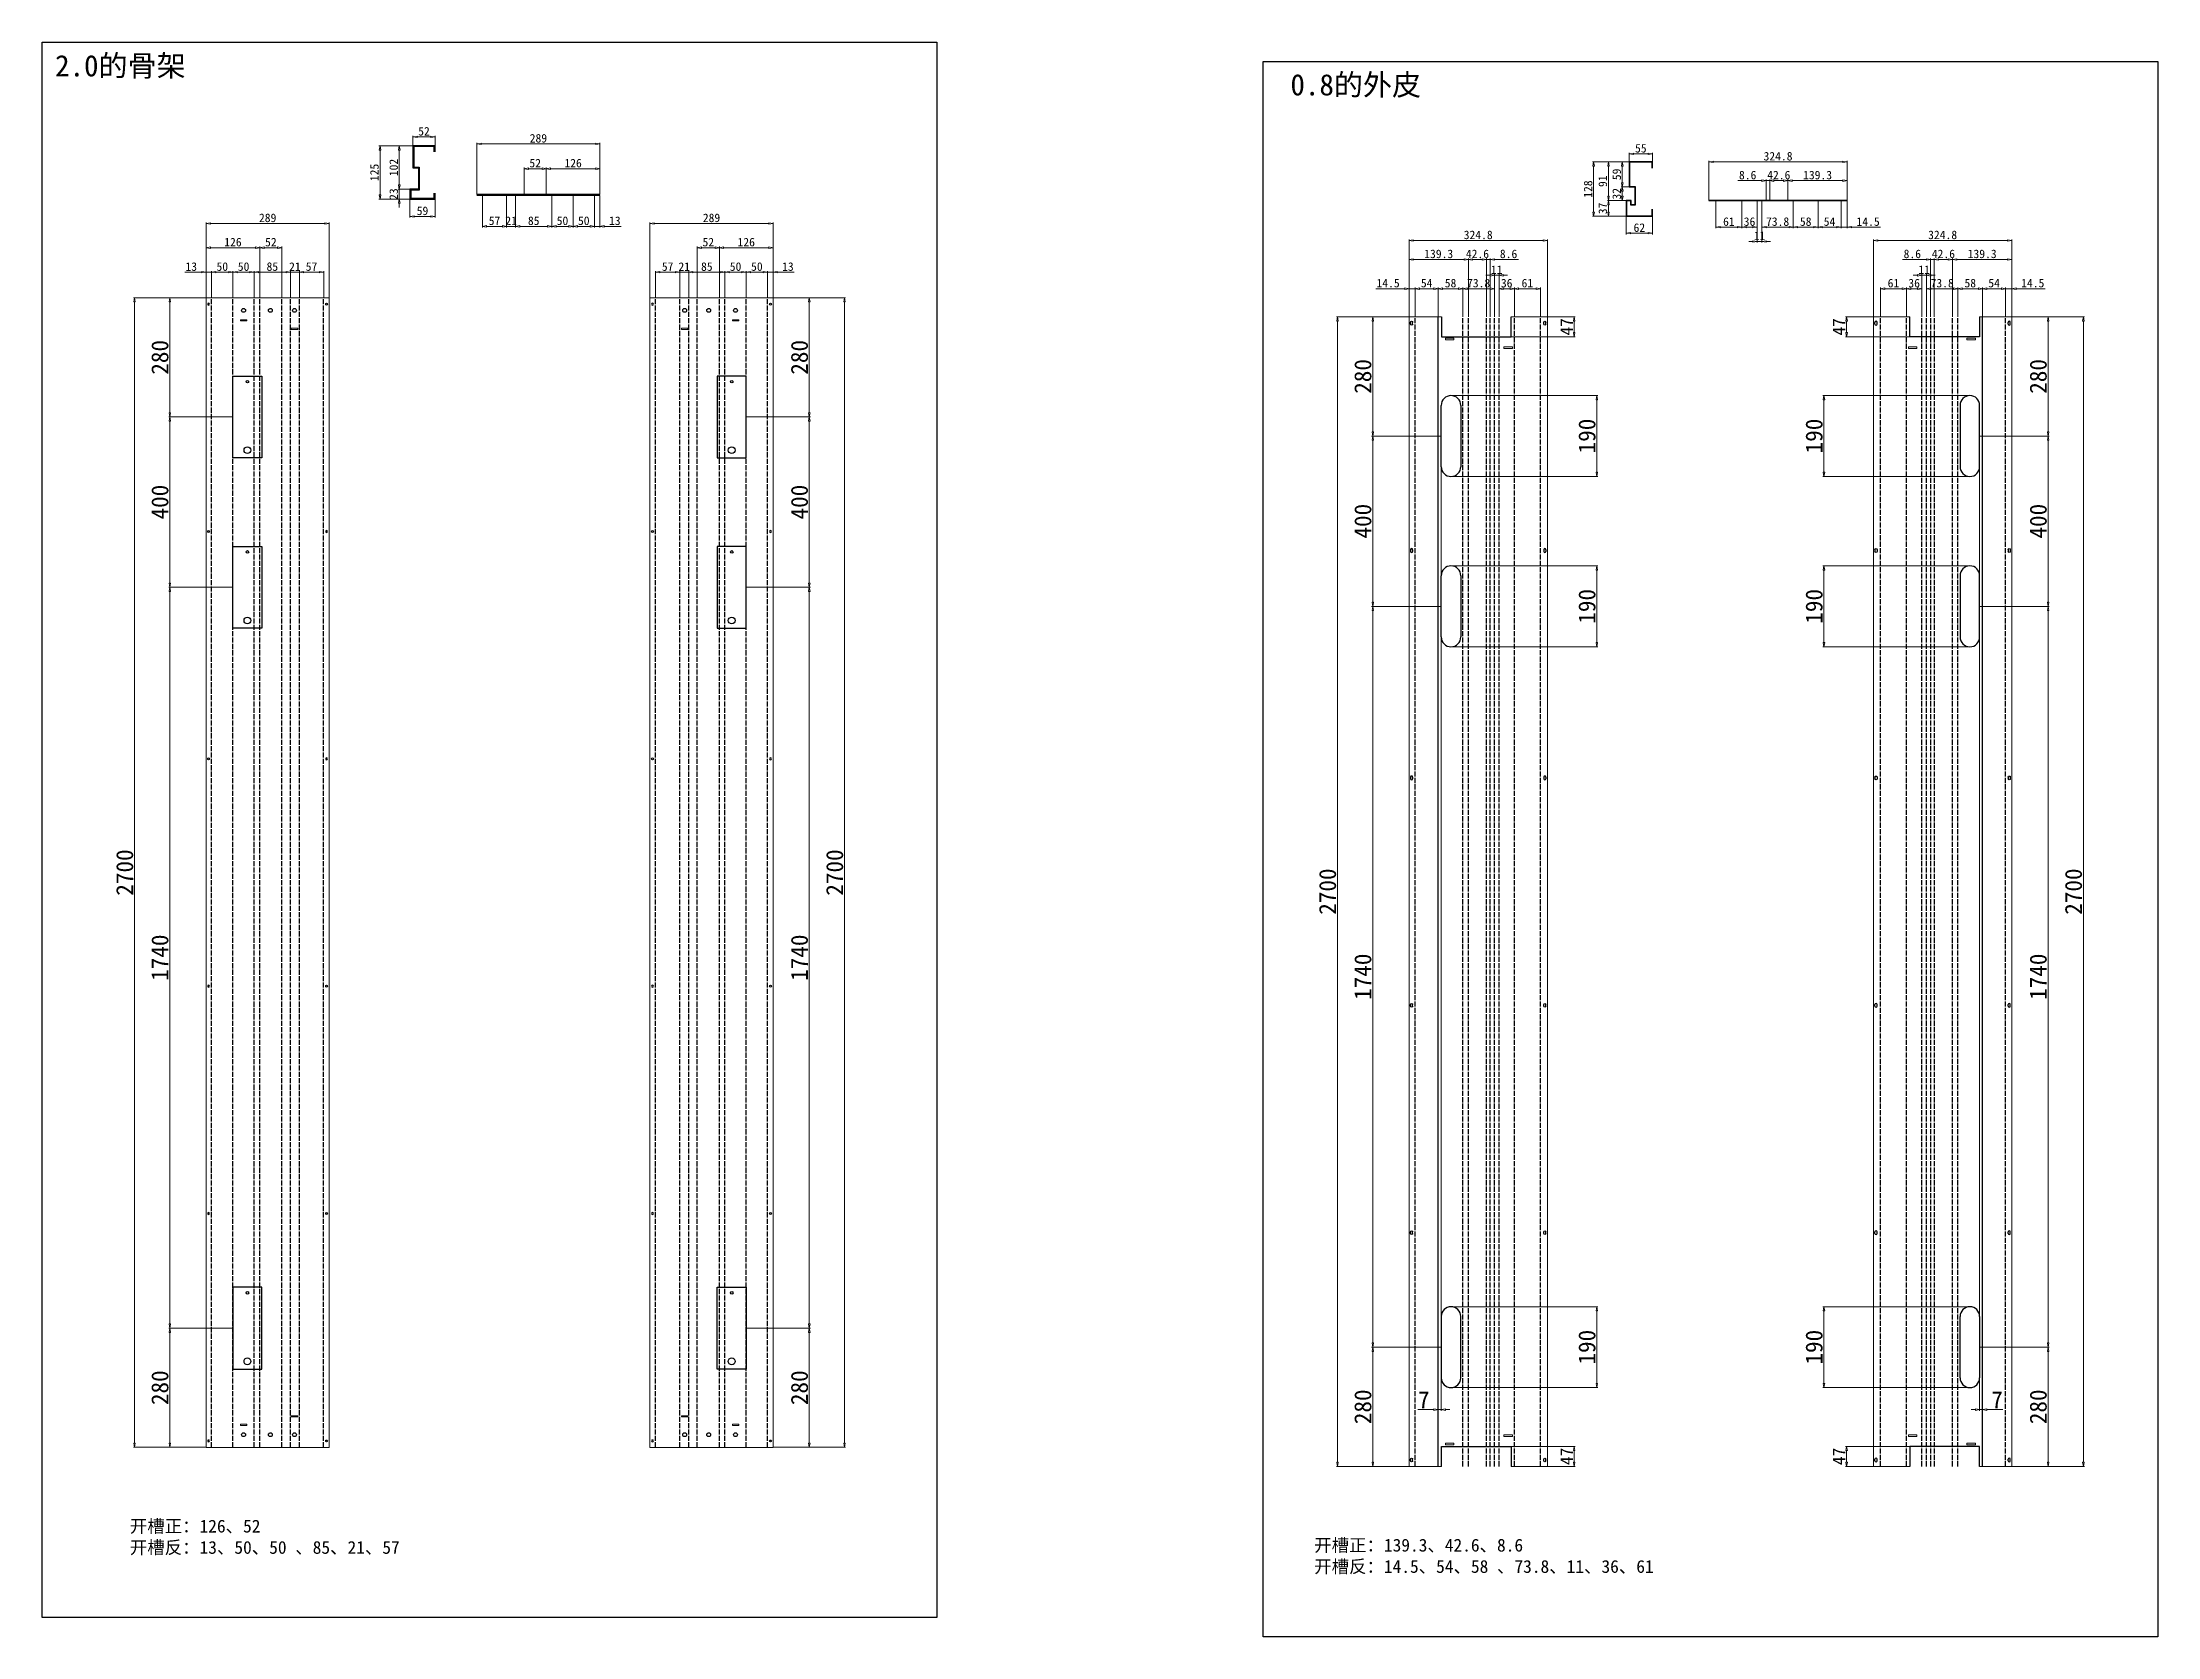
# Model space of a CAD drawing. Header units: millimetres. Extents: x -5145 to -179, y -6707 to -2962.
import ezdxf

# ---------------------------------------------------------------- set-up
doc = ezdxf.new("R2010")
doc.units = ezdxf.units.MM
doc.linetypes.add('ACAD_ISO02W100', pattern=[15, 12, -3])
for name, color, linetype in [('Cutting', 7, 'Continuous'), ('基础信息', 7, 'Continuous'), ('标注层', 7, 'Continuous'), ('绘图层', 7, 'Continuous')]:
    doc.layers.add(name, color=color, linetype=linetype)
doc.styles.get("Standard").update_dxf_attribs({"font": ''})
doc.styles.add('宋体', font='')
doc.styles.get('Standard').set_extended_font_data('SimSun')
doc.styles.get('宋体').set_extended_font_data('SimSun')
doc.dimstyles.new('ISO-25$0', dxfattribs={"dimtxt": 20, "dimasz": 10, "dimexe": 2.5, "dimexo": 0, "dimgap": 3.049991, "dimtad": 1, "dimdec": 1, "dimrnd": 0.001, "dimdsep": 46, "dimtxsty": 'Standard', "dimblk": 'CLOSEDBLANK', "dimcen": 0, "dimclrd": 4, "dimclre": 4, "dimclrt": 4, "dimazin": 3, "dimtm": 1e-09, "dimtfac": 0.707107, "dimtdec": 1, "dimtmove": 0, "dimatfit": 0, "dimldrblk": 'CLOSEDBLANK', "dimfxl": 1, "dimfrac": 2, "dimtolj": 1, "dimlwd": 9, "dimlwe": 9, "dimarcsym": 0})

msp = doc.modelspace()

# ---------------------------------------------------------------- texts
at = {"layer": '基础信息'}
for s, p in [('开槽正：126、52', (-4939.73, -6461.94)), ('开槽反：13、50、50 、85、21、57', (-4939.73, -6511.94)), ('开槽正：139.3、42.6、8.6', (-2159.3, -6506.69)), ('开槽反：14.5、54、58 、73.8、11、36、61', (-2159.3, -6556.69))]:
    msp.add_text(s, height=30, dxfattribs=at).set_placement(p)
at = {"layer": '绘图层', "char_height": 50, "width": 1244.0265, "attachment_point": 1}
for s, insert in [('2.0的骨架', (-5115.23, -2991.94)), (' 0.8的外皮', (-2249.11, -3036.69))]:
    msp.add_mtext(s, dxfattribs=dict(at, insert=insert))

# ---------------------------------------------------------------- blocks, each defined once
blk = doc.blocks.new('GK1')
blk.add_circle((0, 0), 2.25)
blk = doc.blocks.new('_ClosedBlank')
at = {"color": 0, "linetype": 'ByBlock', "lineweight": -2}
for p, q in [((-1, 0.17), (0, 0)), ((-1, 0.17), (-1, -0.17)), ((0, 0), (-1, -0.17))]:
    blk.add_line(p, q, dxfattribs=at)
blk = doc.blocks.new('*D3')
at = {"layer": 'Defpoints', "color": 0, "transparency": 16777216}
for p in [(-4760.7, -3561.9), (-4928.6, -6261.9), (-4760.7, -6261.9)]:
    blk.add_point(p, dxfattribs=at)
at = {"layer": '标注层', "color": 4, "lineweight": 9, "transparency": 16777216}
for p, q in [((-4760.7, -3561.9), (-4931.1, -3561.9)), ((-4928.6, -3571.9), (-4928.6, -6251.9)), ((-4760.7, -6261.9), (-4931.1, -6261.9))]:
    blk.add_line(p, q, dxfattribs=at)
at = {"layer": '标注层', "color": 4, "lineweight": 9, "transparency": 16777216, "xscale": 10, "yscale": 10, "zscale": 10}
for p, rotation in [((-4928.6, -3561.9), 90), ((-4928.6, -6261.9), 270)]:
    blk.add_blockref('_ClosedBlank', p, dxfattribs=dict(at, rotation=rotation))
at = {"layer": '标注层', "color": 7, "transparency": 16777216, "insert": (-4951.6, -4911.9), "char_height": 40, "attachment_point": 5, "rotation": 90, "style": '宋体'}
blk.add_mtext('\\A1;2700', dxfattribs=at)
blk = doc.blocks.new('*D4')
at = {"layer": 'Defpoints', "color": 0, "transparency": 16777216}
for p in [(-4275.2, -3205.1), (-4223.2, -3184.1), (-4223.2, -3205.1)]:
    blk.add_point(p, dxfattribs=at)
at = {"layer": '绘图层', "color": 4, "lineweight": 9, "transparency": 16777216}
for p, q in [((-4275.2, -3205.1), (-4275.2, -3181.6)), ((-4265.2, -3184.1), (-4233.2, -3184.1)), ((-4223.2, -3205.1), (-4223.2, -3181.6))]:
    blk.add_line(p, q, dxfattribs=at)
at = {"layer": '绘图层', "color": 4, "lineweight": 9, "transparency": 16777216, "xscale": 10, "yscale": 10, "zscale": 10, "rotation": 180}
blk.add_blockref('_ClosedBlank', (-4275.2, -3184.1), dxfattribs=at)
at = {"layer": '绘图层', "color": 4, "lineweight": 9, "transparency": 16777216, "xscale": 10, "yscale": 10, "zscale": 10}
blk.add_blockref('_ClosedBlank', (-4223.2, -3184.1), dxfattribs=at)
at = {"layer": '绘图层', "color": 7, "transparency": 16777216, "insert": (-4249.2, -3171.1), "char_height": 20, "attachment_point": 5}
blk.add_mtext('\\A1;52', dxfattribs=at)
blk = doc.blocks.new('*D5')
at = {"layer": 'Defpoints', "color": 0, "transparency": 16777216}
for p in [(-4282.2, -3330.1), (-4223.2, -3330.1), (-4223.2, -3371)]:
    blk.add_point(p, dxfattribs=at)
at = {"layer": '绘图层', "color": 4, "lineweight": 9, "transparency": 16777216}
for p, q in [((-4282.2, -3330.1), (-4282.2, -3373.5)), ((-4272.2, -3371), (-4233.2, -3371)), ((-4223.2, -3330.1), (-4223.2, -3373.5))]:
    blk.add_line(p, q, dxfattribs=at)
at = {"layer": '绘图层', "color": 4, "lineweight": 9, "transparency": 16777216, "xscale": 10, "yscale": 10, "zscale": 10, "rotation": 180}
blk.add_blockref('_ClosedBlank', (-4282.2, -3371), dxfattribs=at)
at = {"layer": '绘图层', "color": 4, "lineweight": 9, "transparency": 16777216, "xscale": 10, "yscale": 10, "zscale": 10}
blk.add_blockref('_ClosedBlank', (-4223.2, -3371), dxfattribs=at)
at = {"layer": '绘图层', "color": 7, "transparency": 16777216, "insert": (-4252.7, -3357.9), "char_height": 20, "attachment_point": 5}
blk.add_mtext('\\A1;59', dxfattribs=at)
blk = doc.blocks.new('*D6')
at = {"layer": 'Defpoints', "color": 0, "transparency": 16777216}
for p in [(-1365, -3224.1), (-1420, -3242.7), (-1365, -3242.7)]:
    blk.add_point(p, dxfattribs=at)
at = {"layer": '绘图层', "color": 4, "lineweight": 9, "transparency": 16777216}
for p, q in [((-1420, -3242.7), (-1420, -3221.6)), ((-1410, -3224.1), (-1375, -3224.1)), ((-1365, -3242.7), (-1365, -3221.6))]:
    blk.add_line(p, q, dxfattribs=at)
at = {"layer": '绘图层', "color": 4, "lineweight": 9, "transparency": 16777216, "xscale": 10, "yscale": 10, "zscale": 10, "rotation": 180}
blk.add_blockref('_ClosedBlank', (-1420, -3224.1), dxfattribs=at)
at = {"layer": '绘图层', "color": 4, "lineweight": 9, "transparency": 16777216, "xscale": 10, "yscale": 10, "zscale": 10}
blk.add_blockref('_ClosedBlank', (-1365, -3224.1), dxfattribs=at)
at = {"layer": '绘图层', "color": 7, "transparency": 16777216, "insert": (-1392.5, -3211), "char_height": 20, "attachment_point": 5}
blk.add_mtext('\\A1;55', dxfattribs=at)
blk = doc.blocks.new('*D7')
at = {"layer": 'Defpoints', "color": 0, "transparency": 16777216}
for p in [(-1427, -3370.7), (-1365, -3370.7), (-1365, -3410.5)]:
    blk.add_point(p, dxfattribs=at)
at = {"layer": '绘图层', "color": 4, "lineweight": 9, "transparency": 16777216}
for p, q in [((-1427, -3370.7), (-1427, -3413)), ((-1365, -3370.7), (-1365, -3413)), ((-1417, -3410.5), (-1375, -3410.5))]:
    blk.add_line(p, q, dxfattribs=at)
at = {"layer": '绘图层', "color": 4, "lineweight": 9, "transparency": 16777216, "xscale": 10, "yscale": 10, "zscale": 10, "rotation": 180}
blk.add_blockref('_ClosedBlank', (-1427, -3410.5), dxfattribs=at)
at = {"layer": '绘图层', "color": 4, "lineweight": 9, "transparency": 16777216, "xscale": 10, "yscale": 10, "zscale": 10}
blk.add_blockref('_ClosedBlank', (-1365, -3410.5), dxfattribs=at)
at = {"layer": '绘图层', "color": 7, "transparency": 16777216, "insert": (-1396, -3397.4), "char_height": 20, "attachment_point": 5}
blk.add_mtext('\\A1;62', dxfattribs=at)
blk = doc.blocks.new('*D8')
at = {"layer": 'Defpoints', "color": 0, "transparency": 16777216}
for p in [(-1420, -3242.7), (-1503.3, -3370.7), (-1427, -3370.7)]:
    blk.add_point(p, dxfattribs=at)
at = {"layer": '绘图层', "color": 4, "lineweight": 9, "transparency": 16777216}
for p, q in [((-1420, -3242.7), (-1505.8, -3242.7)), ((-1503.3, -3252.7), (-1503.3, -3360.7)), ((-1427, -3370.7), (-1505.8, -3370.7))]:
    blk.add_line(p, q, dxfattribs=at)
at = {"layer": '绘图层', "color": 4, "lineweight": 9, "transparency": 16777216, "xscale": 10, "yscale": 10, "zscale": 10}
for p, rotation in [((-1503.3, -3242.7), 90), ((-1503.3, -3370.7), 270)]:
    blk.add_blockref('_ClosedBlank', p, dxfattribs=dict(at, rotation=rotation))
at = {"layer": '绘图层', "color": 7, "transparency": 16777216, "insert": (-1516.3, -3306.7), "char_height": 20, "attachment_point": 5, "rotation": 90}
blk.add_mtext('\\A1;128', dxfattribs=at)
blk = doc.blocks.new('*D39')
at = {"layer": 'Defpoints', "color": 0, "transparency": 16777216}
for p in [(-1936.7, -3606.7), (-2104.6, -6306.7), (-1936.7, -6306.7)]:
    blk.add_point(p, dxfattribs=at)
at = {"layer": '标注层', "color": 4, "lineweight": 9, "transparency": 16777216}
for p, q in [((-1936.7, -3606.7), (-2107.1, -3606.7)), ((-2104.6, -3616.7), (-2104.6, -6296.7)), ((-1936.7, -6306.7), (-2107.1, -6306.7))]:
    blk.add_line(p, q, dxfattribs=at)
at = {"layer": '标注层', "color": 4, "lineweight": 9, "transparency": 16777216, "xscale": 10, "yscale": 10, "zscale": 10}
for p, rotation in [((-2104.6, -3606.7), 90), ((-2104.6, -6306.7), 270)]:
    blk.add_blockref('_ClosedBlank', p, dxfattribs=dict(at, rotation=rotation))
at = {"layer": '标注层', "color": 7, "transparency": 16777216, "insert": (-2127.7, -4956.7), "char_height": 40, "attachment_point": 5, "rotation": 90, "style": '宋体'}
blk.add_mtext('\\A1;2700', dxfattribs=at)
blk = doc.blocks.new('*D9')
at = {"layer": 'Defpoints', "color": 0, "transparency": 16777216}
for p in [(-1797.4, -3472.1), (-1936.7, -3606.7), (-1797.4, -3606.7)]:
    blk.add_point(p, dxfattribs=at)
at = {"layer": '标注层', "color": 4, "lineweight": 9, "transparency": 16777216}
for p, q in [((-1936.7, -3606.7), (-1936.7, -3469.6)), ((-1926.7, -3472.1), (-1807.4, -3472.1)), ((-1797.4, -3606.7), (-1797.4, -3469.6))]:
    blk.add_line(p, q, dxfattribs=at)
at = {"layer": '标注层', "color": 4, "lineweight": 9, "transparency": 16777216, "xscale": 10, "yscale": 10, "zscale": 10, "rotation": 180}
blk.add_blockref('_ClosedBlank', (-1936.7, -3472.1), dxfattribs=at)
at = {"layer": '标注层', "color": 4, "lineweight": 9, "transparency": 16777216, "xscale": 10, "yscale": 10, "zscale": 10}
blk.add_blockref('_ClosedBlank', (-1797.4, -3472.1), dxfattribs=at)
at = {"layer": '标注层', "color": 7, "transparency": 16777216, "insert": (-1867, -3459), "char_height": 20, "attachment_point": 5, "style": '宋体'}
blk.add_mtext('\\A1;139.3', dxfattribs=at)
blk = doc.blocks.new('*D40')
at = {"layer": 'Defpoints', "color": 0, "transparency": 16777216}
for p in [(-1936.7, -3427.4), (-1936.7, -3606.7), (-1611.9, -3606.7)]:
    blk.add_point(p, dxfattribs=at)
at = {"layer": '标注层', "color": 4, "lineweight": 9, "transparency": 16777216}
for p, q in [((-1936.7, -3606.7), (-1936.7, -3424.9)), ((-1611.9, -3606.7), (-1611.9, -3424.9)), ((-1621.9, -3427.4), (-1926.7, -3427.4))]:
    blk.add_line(p, q, dxfattribs=at)
at = {"layer": '标注层', "color": 4, "lineweight": 9, "transparency": 16777216, "xscale": 10, "yscale": 10, "zscale": 10, "rotation": 180}
blk.add_blockref('_ClosedBlank', (-1936.7, -3427.4), dxfattribs=at)
at = {"layer": '标注层', "color": 4, "lineweight": 9, "transparency": 16777216, "xscale": 10, "yscale": 10, "zscale": 10}
blk.add_blockref('_ClosedBlank', (-1611.9, -3427.4), dxfattribs=at)
at = {"layer": '标注层', "color": 7, "transparency": 16777216, "insert": (-1774.3, -3414.4), "char_height": 20, "attachment_point": 5, "style": '宋体'}
blk.add_mtext('\\A1;324.8', dxfattribs=at)
blk = doc.blocks.new('*D10')
at = {"layer": 'Defpoints', "color": 0, "transparency": 16777216}
for p in [(-1754.8, -3472.1), (-1797.4, -3606.7), (-1754.8, -3606.7)]:
    blk.add_point(p, dxfattribs=at)
at = {"layer": '标注层', "color": 4, "lineweight": 9, "transparency": 16777216}
for p, q in [((-1797.4, -3606.7), (-1797.4, -3469.6)), ((-1787.4, -3472.1), (-1764.8, -3472.1)), ((-1754.8, -3606.7), (-1754.8, -3469.6))]:
    blk.add_line(p, q, dxfattribs=at)
at = {"layer": '标注层', "color": 4, "lineweight": 9, "transparency": 16777216, "xscale": 10, "yscale": 10, "zscale": 10, "rotation": 180}
blk.add_blockref('_ClosedBlank', (-1797.4, -3472.1), dxfattribs=at)
at = {"layer": '标注层', "color": 4, "lineweight": 9, "transparency": 16777216, "xscale": 10, "yscale": 10, "zscale": 10}
blk.add_blockref('_ClosedBlank', (-1754.8, -3472.1), dxfattribs=at)
at = {"layer": '标注层', "color": 7, "transparency": 16777216, "insert": (-1776.1, -3459), "char_height": 20, "attachment_point": 5, "style": '宋体'}
blk.add_mtext('\\A1;42.6', dxfattribs=at)
blk = doc.blocks.new('*D11')
at = {"layer": 'Defpoints', "color": 0, "transparency": 16777216}
for p in [(-1746.2, -3472.1), (-1754.8, -3606.7), (-1746.2, -3606.7)]:
    blk.add_point(p, dxfattribs=at)
at = {"layer": '标注层', "color": 4, "lineweight": 9, "transparency": 16777216}
for p, q in [((-1764.8, -3472.1), (-1774.8, -3472.1)), ((-1754.8, -3606.7), (-1754.8, -3469.6)), ((-1754.8, -3472.1), (-1746.2, -3472.1)), ((-1746.2, -3606.7), (-1746.2, -3469.6)), ((-1736.2, -3472.1), (-1679.8, -3472.1))]:
    blk.add_line(p, q, dxfattribs=at)
at = {"layer": '标注层', "color": 4, "lineweight": 9, "transparency": 16777216, "xscale": 10, "yscale": 10, "zscale": 10}
blk.add_blockref('_ClosedBlank', (-1754.8, -3472.1), dxfattribs=at)
at = {"layer": '标注层', "color": 4, "lineweight": 9, "transparency": 16777216, "xscale": 10, "yscale": 10, "zscale": 10, "rotation": 180}
blk.add_blockref('_ClosedBlank', (-1746.2, -3472.1), dxfattribs=at)
at = {"layer": '标注层', "color": 7, "transparency": 16777216, "insert": (-1703, -3459), "char_height": 20, "attachment_point": 5, "style": '宋体'}
blk.add_mtext('\\A1;8.6', dxfattribs=at)
blk = doc.blocks.new('*D12')
at = {"layer": 'Defpoints', "color": 0, "transparency": 16777216}
for p in [(-1936.7, -3540.7), (-1936.7, -3606.7), (-1922.2, -3606.7)]:
    blk.add_point(p, dxfattribs=at)
at = {"layer": '标注层', "color": 4, "lineweight": 9, "transparency": 16777216}
for p, q in [((-1946.7, -3540.7), (-2014.9, -3540.7)), ((-1936.7, -3606.7), (-1936.7, -3538.2)), ((-1922.2, -3540.7), (-1936.7, -3540.7)), ((-1922.2, -3606.7), (-1922.2, -3538.2)), ((-1912.2, -3540.7), (-1902.2, -3540.7))]:
    blk.add_line(p, q, dxfattribs=at)
at = {"layer": '标注层', "color": 4, "lineweight": 9, "transparency": 16777216, "xscale": 10, "yscale": 10, "zscale": 10}
blk.add_blockref('_ClosedBlank', (-1936.7, -3540.7), dxfattribs=at)
at = {"layer": '标注层', "color": 4, "lineweight": 9, "transparency": 16777216, "xscale": 10, "yscale": 10, "zscale": 10, "rotation": 180}
blk.add_blockref('_ClosedBlank', (-1922.2, -3540.7), dxfattribs=at)
at = {"layer": '标注层', "color": 7, "transparency": 16777216, "insert": (-1985.8, -3527.7), "char_height": 20, "attachment_point": 5, "style": '宋体'}
blk.add_mtext('\\A1;14.5', dxfattribs=at)
blk = doc.blocks.new('*D13')
at = {"layer": 'Defpoints', "color": 0, "transparency": 16777216}
for p in [(-1868.2, -3540.7), (-1922.2, -3606.7), (-1868.2, -3606.7)]:
    blk.add_point(p, dxfattribs=at)
at = {"layer": '标注层', "color": 4, "lineweight": 9, "transparency": 16777216}
for p, q in [((-1922.2, -3606.7), (-1922.2, -3538.2)), ((-1912.2, -3540.7), (-1878.2, -3540.7)), ((-1868.2, -3606.7), (-1868.2, -3538.2))]:
    blk.add_line(p, q, dxfattribs=at)
at = {"layer": '标注层', "color": 4, "lineweight": 9, "transparency": 16777216, "xscale": 10, "yscale": 10, "zscale": 10, "rotation": 180}
blk.add_blockref('_ClosedBlank', (-1922.2, -3540.7), dxfattribs=at)
at = {"layer": '标注层', "color": 4, "lineweight": 9, "transparency": 16777216, "xscale": 10, "yscale": 10, "zscale": 10}
blk.add_blockref('_ClosedBlank', (-1868.2, -3540.7), dxfattribs=at)
at = {"layer": '标注层', "color": 7, "transparency": 16777216, "insert": (-1895.2, -3527.7), "char_height": 20, "attachment_point": 5, "style": '宋体'}
blk.add_mtext('\\A1;54', dxfattribs=at)
blk = doc.blocks.new('*D14')
at = {"layer": 'Defpoints', "color": 0, "transparency": 16777216}
for p in [(-1810.2, -3540.7), (-1868.2, -3606.7), (-1810.2, -3606.7)]:
    blk.add_point(p, dxfattribs=at)
at = {"layer": '标注层', "color": 4, "lineweight": 9, "transparency": 16777216}
for p, q in [((-1868.2, -3606.7), (-1868.2, -3538.2)), ((-1858.2, -3540.7), (-1820.2, -3540.7)), ((-1810.2, -3606.7), (-1810.2, -3538.2))]:
    blk.add_line(p, q, dxfattribs=at)
at = {"layer": '标注层', "color": 4, "lineweight": 9, "transparency": 16777216, "xscale": 10, "yscale": 10, "zscale": 10, "rotation": 180}
blk.add_blockref('_ClosedBlank', (-1868.2, -3540.7), dxfattribs=at)
at = {"layer": '标注层', "color": 4, "lineweight": 9, "transparency": 16777216, "xscale": 10, "yscale": 10, "zscale": 10}
blk.add_blockref('_ClosedBlank', (-1810.2, -3540.7), dxfattribs=at)
at = {"layer": '标注层', "color": 7, "transparency": 16777216, "insert": (-1839.2, -3527.7), "char_height": 20, "attachment_point": 5, "style": '宋体'}
blk.add_mtext('\\A1;58', dxfattribs=at)
blk = doc.blocks.new('*D15')
at = {"layer": 'Defpoints', "color": 0, "transparency": 16777216}
for p in [(-1736.4, -3540.7), (-1810.2, -3606.7), (-1736.4, -3606.7)]:
    blk.add_point(p, dxfattribs=at)
at = {"layer": '标注层', "color": 4, "lineweight": 9, "transparency": 16777216}
for p, q in [((-1810.2, -3606.7), (-1810.2, -3538.2)), ((-1800.2, -3540.7), (-1746.4, -3540.7)), ((-1736.4, -3606.7), (-1736.4, -3538.2))]:
    blk.add_line(p, q, dxfattribs=at)
at = {"layer": '标注层', "color": 4, "lineweight": 9, "transparency": 16777216, "xscale": 10, "yscale": 10, "zscale": 10, "rotation": 180}
blk.add_blockref('_ClosedBlank', (-1810.2, -3540.7), dxfattribs=at)
at = {"layer": '标注层', "color": 4, "lineweight": 9, "transparency": 16777216, "xscale": 10, "yscale": 10, "zscale": 10}
blk.add_blockref('_ClosedBlank', (-1736.4, -3540.7), dxfattribs=at)
at = {"layer": '标注层', "color": 7, "transparency": 16777216, "insert": (-1773.3, -3527.7), "char_height": 20, "attachment_point": 5, "style": '宋体'}
blk.add_mtext('\\A1;73.8', dxfattribs=at)
blk = doc.blocks.new('*D16')
at = {"layer": 'Defpoints', "color": 0, "transparency": 16777216}
for p in [(-1725.4, -3509.2), (-1736.4, -3606.7), (-1725.4, -3606.7)]:
    blk.add_point(p, dxfattribs=at)
at = {"layer": '标注层', "color": 4, "lineweight": 9, "transparency": 16777216}
for p, q in [((-1746.4, -3509.2), (-1756.4, -3509.2)), ((-1736.4, -3606.7), (-1736.4, -3506.7)), ((-1736.4, -3509.2), (-1725.4, -3509.2)), ((-1725.4, -3606.7), (-1725.4, -3506.7)), ((-1715.4, -3509.2), (-1705.4, -3509.2))]:
    blk.add_line(p, q, dxfattribs=at)
at = {"layer": '标注层', "color": 4, "lineweight": 9, "transparency": 16777216, "xscale": 10, "yscale": 10, "zscale": 10}
blk.add_blockref('_ClosedBlank', (-1736.4, -3509.2), dxfattribs=at)
at = {"layer": '标注层', "color": 4, "lineweight": 9, "transparency": 16777216, "xscale": 10, "yscale": 10, "zscale": 10, "rotation": 180}
blk.add_blockref('_ClosedBlank', (-1725.4, -3509.2), dxfattribs=at)
at = {"layer": '标注层', "color": 7, "transparency": 16777216, "insert": (-1730.9, -3496.2), "char_height": 20, "attachment_point": 5, "style": '宋体'}
blk.add_mtext('\\A1;11', dxfattribs=at)
blk = doc.blocks.new('*D17')
at = {"layer": 'Defpoints', "color": 0, "transparency": 16777216}
for p in [(-1689.4, -3540.7), (-1725.4, -3606.7), (-1689.4, -3606.7)]:
    blk.add_point(p, dxfattribs=at)
at = {"layer": '标注层', "color": 4, "lineweight": 9, "transparency": 16777216}
for p, q in [((-1725.4, -3606.7), (-1725.4, -3538.2)), ((-1715.4, -3540.7), (-1699.4, -3540.7)), ((-1689.4, -3606.7), (-1689.4, -3538.2))]:
    blk.add_line(p, q, dxfattribs=at)
at = {"layer": '标注层', "color": 4, "lineweight": 9, "transparency": 16777216, "xscale": 10, "yscale": 10, "zscale": 10, "rotation": 180}
blk.add_blockref('_ClosedBlank', (-1725.4, -3540.7), dxfattribs=at)
at = {"layer": '标注层', "color": 4, "lineweight": 9, "transparency": 16777216, "xscale": 10, "yscale": 10, "zscale": 10}
blk.add_blockref('_ClosedBlank', (-1689.4, -3540.7), dxfattribs=at)
at = {"layer": '标注层', "color": 7, "transparency": 16777216, "insert": (-1707.4, -3527.7), "char_height": 20, "attachment_point": 5, "style": '宋体'}
blk.add_mtext('\\A1;36', dxfattribs=at)
blk = doc.blocks.new('*D18')
at = {"layer": 'Defpoints', "color": 0, "transparency": 16777216}
for p in [(-1628.4, -3540.7), (-1689.4, -3606.7), (-1628.4, -3606.7)]:
    blk.add_point(p, dxfattribs=at)
at = {"layer": '标注层', "color": 4, "lineweight": 9, "transparency": 16777216}
for p, q in [((-1689.4, -3606.7), (-1689.4, -3538.2)), ((-1679.4, -3540.7), (-1638.4, -3540.7)), ((-1628.4, -3606.7), (-1628.4, -3538.2))]:
    blk.add_line(p, q, dxfattribs=at)
at = {"layer": '标注层', "color": 4, "lineweight": 9, "transparency": 16777216, "xscale": 10, "yscale": 10, "zscale": 10, "rotation": 180}
blk.add_blockref('_ClosedBlank', (-1689.4, -3540.7), dxfattribs=at)
at = {"layer": '标注层', "color": 4, "lineweight": 9, "transparency": 16777216, "xscale": 10, "yscale": 10, "zscale": 10}
blk.add_blockref('_ClosedBlank', (-1628.4, -3540.7), dxfattribs=at)
at = {"layer": '标注层', "color": 7, "transparency": 16777216, "insert": (-1658.9, -3527.7), "char_height": 20, "attachment_point": 5, "style": '宋体'}
blk.add_mtext('\\A1;61', dxfattribs=at)
blk = doc.blocks.new('DK1')
for p, q in [((-2.5, -2), (-2.5, 2)), ((2.5, -2), (2.5, 2))]:
    blk.add_line(p, q)
for centre, start, end in [((0, 2), 0, 180), ((0, -2), 180, 0)]:
    blk.add_arc(centre, 2.5, start, end)
blk = doc.blocks.new('*D41')
at = {"layer": 'Defpoints', "color": 0, "transparency": 16777216}
for p in [(-1611.9, -3606.7), (-1696.9, -3653.7), (-1548.8, -3653.7)]:
    blk.add_point(p, dxfattribs=at)
at = {"layer": '标注层', "color": 4, "lineweight": 9, "transparency": 16777216}
for p, q in [((-1611.9, -3606.7), (-1546.3, -3606.7)), ((-1548.8, -3616.7), (-1548.8, -3643.7)), ((-1696.9, -3653.7), (-1546.3, -3653.7))]:
    blk.add_line(p, q, dxfattribs=at)
at = {"layer": '标注层', "color": 4, "lineweight": 9, "transparency": 16777216, "xscale": 10, "yscale": 10, "zscale": 10}
for p, rotation in [((-1548.8, -3606.7), 90), ((-1548.8, -3653.7), 270)]:
    blk.add_blockref('_ClosedBlank', p, dxfattribs=dict(at, rotation=rotation))
at = {"layer": '标注层', "color": 7, "transparency": 16777216, "insert": (-1566.9, -3630.2), "char_height": 30, "attachment_point": 5, "rotation": 90}
blk.add_mtext('\\A1;47', dxfattribs=at)
blk = doc.blocks.new('*D42')
at = {"layer": 'Defpoints', "color": 0, "transparency": 16777216}
for p in [(-1696.9, -6259.7), (-1611.9, -6306.7), (-1548.8, -6259.7)]:
    blk.add_point(p, dxfattribs=at)
at = {"layer": '标注层', "color": 4, "lineweight": 9, "transparency": 16777216}
for p, q in [((-1696.9, -6259.7), (-1546.3, -6259.7)), ((-1611.9, -6306.7), (-1546.3, -6306.7)), ((-1548.8, -6296.7), (-1548.8, -6269.7))]:
    blk.add_line(p, q, dxfattribs=at)
at = {"layer": '标注层', "color": 4, "lineweight": 9, "transparency": 16777216, "xscale": 10, "yscale": 10, "zscale": 10}
for p, rotation in [((-1548.8, -6259.7), 90), ((-1548.8, -6306.7), 270)]:
    blk.add_blockref('_ClosedBlank', p, dxfattribs=dict(at, rotation=rotation))
at = {"layer": '标注层', "color": 7, "transparency": 16777216, "insert": (-1566.9, -6283.2), "char_height": 30, "attachment_point": 5, "rotation": 90}
blk.add_mtext('\\A1;47', dxfattribs=at)
blk = doc.blocks.new('*D43')
at = {"layer": 'Defpoints', "color": 0, "transparency": 16777216}
for p in [(-1420, -3242.7), (-1436, -3301.7), (-1420, -3301.7)]:
    blk.add_point(p, dxfattribs=at)
at = {"layer": '绘图层', "color": 4, "lineweight": 9, "transparency": 16777216}
for p, q in [((-1420, -3242.7), (-1438.5, -3242.7)), ((-1436, -3252.7), (-1436, -3291.7)), ((-1420, -3301.7), (-1438.5, -3301.7))]:
    blk.add_line(p, q, dxfattribs=at)
at = {"layer": '绘图层', "color": 4, "lineweight": 9, "transparency": 16777216, "xscale": 10, "yscale": 10, "zscale": 10}
for p, rotation in [((-1436, -3242.7), 90), ((-1436, -3301.7), 270)]:
    blk.add_blockref('_ClosedBlank', p, dxfattribs=dict(at, rotation=rotation))
at = {"layer": '绘图层', "color": 7, "transparency": 16777216, "insert": (-1449, -3272.2), "char_height": 20, "attachment_point": 5, "rotation": 90}
blk.add_mtext('\\A1;59', dxfattribs=at)
blk = doc.blocks.new('*D44')
at = {"layer": 'Defpoints', "color": 0, "transparency": 16777216}
for p in [(-1468.6, -3370.7), (-1427, -3333.7), (-1427, -3370.7)]:
    blk.add_point(p, dxfattribs=at)
at = {"layer": '绘图层', "color": 4, "lineweight": 9, "transparency": 16777216}
for p, q in [((-1427, -3333.7), (-1471.1, -3333.7)), ((-1427, -3370.7), (-1471.1, -3370.7)), ((-1468.6, -3343.7), (-1468.6, -3360.7))]:
    blk.add_line(p, q, dxfattribs=at)
at = {"layer": '绘图层', "color": 4, "lineweight": 9, "transparency": 16777216, "xscale": 10, "yscale": 10, "zscale": 10}
for p, rotation in [((-1468.6, -3333.7), 90), ((-1468.6, -3370.7), 270)]:
    blk.add_blockref('_ClosedBlank', p, dxfattribs=dict(at, rotation=rotation))
at = {"layer": '绘图层', "color": 7, "transparency": 16777216, "insert": (-1481.7, -3352.2), "char_height": 20, "attachment_point": 5, "rotation": 90}
blk.add_mtext('\\A1;37', dxfattribs=at)
blk = doc.blocks.new('*D19')
at = {"layer": 'Defpoints', "color": 0, "transparency": 16777216}
for p in [(-1468.6, -3242.7), (-1420, -3242.7), (-1427, -3333.7)]:
    blk.add_point(p, dxfattribs=at)
at = {"layer": '绘图层', "color": 4, "lineweight": 9, "transparency": 16777216}
for p, q in [((-1420, -3242.7), (-1471.1, -3242.7)), ((-1468.6, -3323.7), (-1468.6, -3252.7)), ((-1427, -3333.7), (-1471.1, -3333.7))]:
    blk.add_line(p, q, dxfattribs=at)
at = {"layer": '绘图层', "color": 4, "lineweight": 9, "transparency": 16777216, "xscale": 10, "yscale": 10, "zscale": 10}
for p, rotation in [((-1468.6, -3242.7), 90), ((-1468.6, -3333.7), 270)]:
    blk.add_blockref('_ClosedBlank', p, dxfattribs=dict(at, rotation=rotation))
at = {"layer": '绘图层', "color": 7, "transparency": 16777216, "insert": (-1481.7, -3288.2), "char_height": 20, "attachment_point": 5, "rotation": 90}
blk.add_mtext('\\A1;91', dxfattribs=at)
blk = doc.blocks.new('*D20')
at = {"layer": 'Defpoints', "color": 0, "transparency": 16777216}
for p in [(-1420, -3301.7), (-1436, -3333.7), (-1427, -3333.7)]:
    blk.add_point(p, dxfattribs=at)
at = {"layer": '绘图层', "color": 4, "lineweight": 9, "transparency": 16777216}
for p, q in [((-1420, -3301.7), (-1438.5, -3301.7)), ((-1436, -3311.7), (-1436, -3323.7)), ((-1427, -3333.7), (-1438.5, -3333.7))]:
    blk.add_line(p, q, dxfattribs=at)
at = {"layer": '绘图层', "color": 4, "lineweight": 9, "transparency": 16777216, "xscale": 10, "yscale": 10, "zscale": 10}
for p, rotation in [((-1436, -3301.7), 90), ((-1436, -3333.7), 270)]:
    blk.add_blockref('_ClosedBlank', p, dxfattribs=dict(at, rotation=rotation))
at = {"layer": '绘图层', "color": 7, "transparency": 16777216, "insert": (-1449, -3317.7), "char_height": 20, "attachment_point": 5, "rotation": 90}
blk.add_mtext('\\A1;32', dxfattribs=at)
blk = doc.blocks.new('*D45')
at = {"layer": 'Defpoints', "color": 0, "transparency": 16777216}
for p in [(-4275.2, -3205.1), (-4352.4, -3330.1), (-4282.2, -3330.1)]:
    blk.add_point(p, dxfattribs=at)
at = {"layer": '绘图层', "color": 4, "lineweight": 9, "transparency": 16777216}
for p, q in [((-4275.2, -3205.1), (-4354.9, -3205.1)), ((-4352.4, -3215.1), (-4352.4, -3320.1)), ((-4282.2, -3330.1), (-4354.9, -3330.1))]:
    blk.add_line(p, q, dxfattribs=at)
at = {"layer": '绘图层', "color": 4, "lineweight": 9, "transparency": 16777216, "xscale": 10, "yscale": 10, "zscale": 10}
for p, rotation in [((-4352.4, -3205.1), 90), ((-4352.4, -3330.1), 270)]:
    blk.add_blockref('_ClosedBlank', p, dxfattribs=dict(at, rotation=rotation))
at = {"layer": '绘图层', "color": 7, "transparency": 16777216, "insert": (-4365.4, -3267.6), "char_height": 20, "attachment_point": 5, "rotation": 90}
blk.add_mtext('\\A1;125', dxfattribs=at)
blk = doc.blocks.new('*D46')
at = {"layer": 'Defpoints', "color": 0, "transparency": 16777216}
for p in [(-4282.2, -3307.1), (-4307.1, -3330.1), (-4282.2, -3330.1)]:
    blk.add_point(p, dxfattribs=at)
at = {"layer": '绘图层', "color": 4, "lineweight": 9, "transparency": 16777216}
for p, q in [((-4282.2, -3307.1), (-4309.6, -3307.1)), ((-4307.1, -3297.1), (-4307.1, -3287.1)), ((-4307.1, -3307.1), (-4307.1, -3330.1)), ((-4282.2, -3330.1), (-4309.6, -3330.1)), ((-4307.1, -3340.1), (-4307.1, -3350.1))]:
    blk.add_line(p, q, dxfattribs=at)
at = {"layer": '绘图层', "color": 4, "lineweight": 9, "transparency": 16777216, "xscale": 10, "yscale": 10, "zscale": 10}
for p, rotation in [((-4307.1, -3307.1), 270), ((-4307.1, -3330.1), 90)]:
    blk.add_blockref('_ClosedBlank', p, dxfattribs=dict(at, rotation=rotation))
at = {"layer": '绘图层', "color": 7, "transparency": 16777216, "insert": (-4320.2, -3318.6), "char_height": 20, "attachment_point": 5, "rotation": 90}
blk.add_mtext('\\A1;23', dxfattribs=at)
blk = doc.blocks.new('*D21')
at = {"layer": 'Defpoints', "color": 0, "transparency": 16777216}
for p in [(-4307.1, -3205.1), (-4275.2, -3205.1), (-4282.2, -3307.1)]:
    blk.add_point(p, dxfattribs=at)
at = {"layer": '绘图层', "color": 4, "lineweight": 9, "transparency": 16777216}
for p, q in [((-4275.2, -3205.1), (-4309.6, -3205.1)), ((-4307.1, -3297.1), (-4307.1, -3215.1)), ((-4282.2, -3307.1), (-4309.6, -3307.1))]:
    blk.add_line(p, q, dxfattribs=at)
at = {"layer": '绘图层', "color": 4, "lineweight": 9, "transparency": 16777216, "xscale": 10, "yscale": 10, "zscale": 10}
for p, rotation in [((-4307.1, -3205.1), 90), ((-4307.1, -3307.1), 270)]:
    blk.add_blockref('_ClosedBlank', p, dxfattribs=dict(at, rotation=rotation))
at = {"layer": '绘图层', "color": 7, "transparency": 16777216, "insert": (-4320.2, -3256.1), "char_height": 20, "attachment_point": 5, "rotation": 90}
blk.add_mtext('\\A1;102', dxfattribs=at)
blk = doc.blocks.new('*D47')
at = {"layer": 'Defpoints', "color": 0, "transparency": 16777216}
for p in [(-3836.1, -3200.5), (-4125.1, -3319.7), (-3836.1, -3319.7)]:
    blk.add_point(p, dxfattribs=at)
at = {"layer": '绘图层', "color": 4, "lineweight": 9, "transparency": 16777216}
for p, q in [((-4125.1, -3319.7), (-4125.1, -3198)), ((-4115.1, -3200.5), (-3846.1, -3200.5)), ((-3836.1, -3319.7), (-3836.1, -3198))]:
    blk.add_line(p, q, dxfattribs=at)
at = {"layer": '绘图层', "color": 4, "lineweight": 9, "transparency": 16777216, "xscale": 10, "yscale": 10, "zscale": 10, "rotation": 180}
blk.add_blockref('_ClosedBlank', (-4125.1, -3200.5), dxfattribs=at)
at = {"layer": '绘图层', "color": 4, "lineweight": 9, "transparency": 16777216, "xscale": 10, "yscale": 10, "zscale": 10}
blk.add_blockref('_ClosedBlank', (-3836.1, -3200.5), dxfattribs=at)
at = {"layer": '绘图层', "color": 7, "transparency": 16777216, "insert": (-3980.6, -3187.5), "char_height": 20, "attachment_point": 5}
blk.add_mtext('\\A1;289', dxfattribs=at)
blk = doc.blocks.new('*D48')
at = {"layer": 'Defpoints', "color": 0, "transparency": 16777216}
for p in [(-3836.1, -3258.8), (-3962.1, -3320.7), (-3836.1, -3319.7)]:
    blk.add_point(p, dxfattribs=at)
at = {"layer": '绘图层', "color": 4, "lineweight": 9, "transparency": 16777216}
for p, q in [((-3962.1, -3320.7), (-3962.1, -3256.3)), ((-3952.1, -3258.8), (-3846.1, -3258.8)), ((-3836.1, -3319.7), (-3836.1, -3256.3))]:
    blk.add_line(p, q, dxfattribs=at)
at = {"layer": '绘图层', "color": 4, "lineweight": 9, "transparency": 16777216, "xscale": 10, "yscale": 10, "zscale": 10, "rotation": 180}
blk.add_blockref('_ClosedBlank', (-3962.1, -3258.8), dxfattribs=at)
at = {"layer": '绘图层', "color": 4, "lineweight": 9, "transparency": 16777216, "xscale": 10, "yscale": 10, "zscale": 10}
blk.add_blockref('_ClosedBlank', (-3836.1, -3258.8), dxfattribs=at)
at = {"layer": '绘图层', "color": 7, "transparency": 16777216, "insert": (-3899.1, -3245.8), "char_height": 20, "attachment_point": 5}
blk.add_mtext('\\A1;126', dxfattribs=at)
blk = doc.blocks.new('*D49')
at = {"layer": 'Defpoints', "color": 0, "transparency": 16777216}
for p in [(-4014.1, -3258.8), (-4014.1, -3320.7), (-3962.1, -3320.7)]:
    blk.add_point(p, dxfattribs=at)
at = {"layer": '绘图层', "color": 4, "lineweight": 9, "transparency": 16777216}
for p, q in [((-4014.1, -3320.7), (-4014.1, -3256.3)), ((-3972.1, -3258.8), (-4004.1, -3258.8)), ((-3962.1, -3320.7), (-3962.1, -3256.3))]:
    blk.add_line(p, q, dxfattribs=at)
at = {"layer": '绘图层', "color": 4, "lineweight": 9, "transparency": 16777216, "xscale": 10, "yscale": 10, "zscale": 10, "rotation": 180}
blk.add_blockref('_ClosedBlank', (-4014.1, -3258.8), dxfattribs=at)
at = {"layer": '绘图层', "color": 4, "lineweight": 9, "transparency": 16777216, "xscale": 10, "yscale": 10, "zscale": 10}
blk.add_blockref('_ClosedBlank', (-3962.1, -3258.8), dxfattribs=at)
at = {"layer": '绘图层', "color": 7, "transparency": 16777216, "insert": (-3988.1, -3245.8), "char_height": 20, "attachment_point": 5}
blk.add_mtext('\\A1;52', dxfattribs=at)
blk = doc.blocks.new('*D50')
at = {"layer": 'Defpoints', "color": 0, "transparency": 16777216}
for p in [(-3849.1, -3320.7), (-3836.1, -3321.7), (-3836.1, -3394.2)]:
    blk.add_point(p, dxfattribs=at)
at = {"layer": '绘图层', "color": 4, "lineweight": 9, "transparency": 16777216}
for p, q in [((-3849.1, -3320.7), (-3849.1, -3396.7)), ((-3836.1, -3321.7), (-3836.1, -3396.7)), ((-3859.1, -3394.2), (-3869.1, -3394.2)), ((-3849.1, -3394.2), (-3836.1, -3394.2)), ((-3826.1, -3394.2), (-3786.4, -3394.2))]:
    blk.add_line(p, q, dxfattribs=at)
at = {"layer": '绘图层', "color": 4, "lineweight": 9, "transparency": 16777216, "xscale": 10, "yscale": 10, "zscale": 10}
blk.add_blockref('_ClosedBlank', (-3849.1, -3394.2), dxfattribs=at)
at = {"layer": '绘图层', "color": 4, "lineweight": 9, "transparency": 16777216, "xscale": 10, "yscale": 10, "zscale": 10, "rotation": 180}
blk.add_blockref('_ClosedBlank', (-3836.1, -3394.2), dxfattribs=at)
at = {"layer": '绘图层', "color": 7, "transparency": 16777216, "insert": (-3801.2, -3381.2), "char_height": 20, "attachment_point": 5}
blk.add_mtext('\\A1;13', dxfattribs=at)
blk = doc.blocks.new('*D51')
at = {"layer": 'Defpoints', "color": 0, "transparency": 16777216}
for p in [(-3899.1, -3320.7), (-3849.1, -3320.7), (-3899.1, -3394.2)]:
    blk.add_point(p, dxfattribs=at)
at = {"layer": '绘图层', "color": 4, "lineweight": 9, "transparency": 16777216}
for p, q in [((-3899.1, -3320.7), (-3899.1, -3396.7)), ((-3849.1, -3320.7), (-3849.1, -3396.7)), ((-3859.1, -3394.2), (-3889.1, -3394.2))]:
    blk.add_line(p, q, dxfattribs=at)
at = {"layer": '绘图层', "color": 4, "lineweight": 9, "transparency": 16777216, "xscale": 10, "yscale": 10, "zscale": 10, "rotation": 180}
blk.add_blockref('_ClosedBlank', (-3899.1, -3394.2), dxfattribs=at)
at = {"layer": '绘图层', "color": 4, "lineweight": 9, "transparency": 16777216, "xscale": 10, "yscale": 10, "zscale": 10}
blk.add_blockref('_ClosedBlank', (-3849.1, -3394.2), dxfattribs=at)
at = {"layer": '绘图层', "color": 7, "transparency": 16777216, "insert": (-3874.1, -3381.2), "char_height": 20, "attachment_point": 5}
blk.add_mtext('\\A1;50', dxfattribs=at)
blk = doc.blocks.new('*D52')
at = {"layer": 'Defpoints', "color": 0, "transparency": 16777216}
for p in [(-3949.1, -3320.7), (-3899.1, -3320.7), (-3949.1, -3394.2)]:
    blk.add_point(p, dxfattribs=at)
at = {"layer": '绘图层', "color": 4, "lineweight": 9, "transparency": 16777216}
for p, q in [((-3949.1, -3320.7), (-3949.1, -3396.7)), ((-3899.1, -3320.7), (-3899.1, -3396.7)), ((-3909.1, -3394.2), (-3939.1, -3394.2))]:
    blk.add_line(p, q, dxfattribs=at)
at = {"layer": '绘图层', "color": 4, "lineweight": 9, "transparency": 16777216, "xscale": 10, "yscale": 10, "zscale": 10, "rotation": 180}
blk.add_blockref('_ClosedBlank', (-3949.1, -3394.2), dxfattribs=at)
at = {"layer": '绘图层', "color": 4, "lineweight": 9, "transparency": 16777216, "xscale": 10, "yscale": 10, "zscale": 10}
blk.add_blockref('_ClosedBlank', (-3899.1, -3394.2), dxfattribs=at)
at = {"layer": '绘图层', "color": 7, "transparency": 16777216, "insert": (-3924.1, -3381.2), "char_height": 20, "attachment_point": 5}
blk.add_mtext('\\A1;50', dxfattribs=at)
blk = doc.blocks.new('*D53')
at = {"layer": 'Defpoints', "color": 0, "transparency": 16777216}
for p in [(-4034.1, -3320.7), (-3949.1, -3320.7), (-4034.1, -3394.2)]:
    blk.add_point(p, dxfattribs=at)
at = {"layer": '绘图层', "color": 4, "lineweight": 9, "transparency": 16777216}
for p, q in [((-4034.1, -3320.7), (-4034.1, -3396.7)), ((-3949.1, -3320.7), (-3949.1, -3396.7)), ((-3959.1, -3394.2), (-4024.1, -3394.2))]:
    blk.add_line(p, q, dxfattribs=at)
at = {"layer": '绘图层', "color": 4, "lineweight": 9, "transparency": 16777216, "xscale": 10, "yscale": 10, "zscale": 10, "rotation": 180}
blk.add_blockref('_ClosedBlank', (-4034.1, -3394.2), dxfattribs=at)
at = {"layer": '绘图层', "color": 4, "lineweight": 9, "transparency": 16777216, "xscale": 10, "yscale": 10, "zscale": 10}
blk.add_blockref('_ClosedBlank', (-3949.1, -3394.2), dxfattribs=at)
at = {"layer": '绘图层', "color": 7, "transparency": 16777216, "insert": (-3991.6, -3381.2), "char_height": 20, "attachment_point": 5}
blk.add_mtext('\\A1;85', dxfattribs=at)
blk = doc.blocks.new('*D54')
at = {"layer": 'Defpoints', "color": 0, "transparency": 16777216}
for p in [(-4055.1, -3320.7), (-4034.1, -3320.7), (-4055.1, -3394.2)]:
    blk.add_point(p, dxfattribs=at)
at = {"layer": '绘图层', "color": 4, "lineweight": 9, "transparency": 16777216}
for p, q in [((-4055.1, -3320.7), (-4055.1, -3396.7)), ((-4034.1, -3320.7), (-4034.1, -3396.7)), ((-4065.1, -3394.2), (-4075.1, -3394.2)), ((-4034.1, -3394.2), (-4055.1, -3394.2)), ((-4024.1, -3394.2), (-4014.1, -3394.2))]:
    blk.add_line(p, q, dxfattribs=at)
at = {"layer": '绘图层', "color": 4, "lineweight": 9, "transparency": 16777216, "xscale": 10, "yscale": 10, "zscale": 10}
blk.add_blockref('_ClosedBlank', (-4055.1, -3394.2), dxfattribs=at)
at = {"layer": '绘图层', "color": 4, "lineweight": 9, "transparency": 16777216, "xscale": 10, "yscale": 10, "zscale": 10, "rotation": 180}
blk.add_blockref('_ClosedBlank', (-4034.1, -3394.2), dxfattribs=at)
at = {"layer": '绘图层', "color": 7, "transparency": 16777216, "insert": (-4044.6, -3381.2), "char_height": 20, "attachment_point": 5}
blk.add_mtext('\\A1;21', dxfattribs=at)
blk = doc.blocks.new('*D55')
at = {"layer": 'Defpoints', "color": 0, "transparency": 16777216}
for p in [(-4112.1, -3320.7), (-4055.1, -3320.7), (-4112.1, -3394.2)]:
    blk.add_point(p, dxfattribs=at)
at = {"layer": '绘图层', "color": 4, "lineweight": 9, "transparency": 16777216}
for p, q in [((-4112.1, -3320.7), (-4112.1, -3396.7)), ((-4055.1, -3320.7), (-4055.1, -3396.7)), ((-4065.1, -3394.2), (-4102.1, -3394.2))]:
    blk.add_line(p, q, dxfattribs=at)
at = {"layer": '绘图层', "color": 4, "lineweight": 9, "transparency": 16777216, "xscale": 10, "yscale": 10, "zscale": 10, "rotation": 180}
blk.add_blockref('_ClosedBlank', (-4112.1, -3394.2), dxfattribs=at)
at = {"layer": '绘图层', "color": 4, "lineweight": 9, "transparency": 16777216, "xscale": 10, "yscale": 10, "zscale": 10}
blk.add_blockref('_ClosedBlank', (-4055.1, -3394.2), dxfattribs=at)
at = {"layer": '绘图层', "color": 7, "transparency": 16777216, "insert": (-4083.6, -3381.2), "char_height": 20, "attachment_point": 5}
blk.add_mtext('\\A1;57', dxfattribs=at)
blk = doc.blocks.new('*D22')
at = {"layer": 'Defpoints', "color": 0, "transparency": 16777216}
for p in [(-4471.7, -3387.5), (-4760.7, -3561.9), (-4471.7, -3561.9)]:
    blk.add_point(p, dxfattribs=at)
at = {"layer": '标注层', "color": 4, "lineweight": 9, "transparency": 16777216}
for p, q in [((-4760.7, -3561.9), (-4760.7, -3385)), ((-4750.7, -3387.5), (-4481.7, -3387.5)), ((-4471.7, -3561.9), (-4471.7, -3385))]:
    blk.add_line(p, q, dxfattribs=at)
at = {"layer": '标注层', "color": 4, "lineweight": 9, "transparency": 16777216, "xscale": 10, "yscale": 10, "zscale": 10, "rotation": 180}
blk.add_blockref('_ClosedBlank', (-4760.7, -3387.5), dxfattribs=at)
at = {"layer": '标注层', "color": 4, "lineweight": 9, "transparency": 16777216, "xscale": 10, "yscale": 10, "zscale": 10}
blk.add_blockref('_ClosedBlank', (-4471.7, -3387.5), dxfattribs=at)
at = {"layer": '标注层', "color": 7, "transparency": 16777216, "insert": (-4616.2, -3374.4), "char_height": 20, "attachment_point": 5}
blk.add_mtext('\\A1;289', dxfattribs=at)
blk = doc.blocks.new('*D56')
at = {"layer": 'Defpoints', "color": 0, "transparency": 16777216}
for p in [(-4634.7, -3444.4), (-4760.7, -3561.9), (-4634.7, -3561.9)]:
    blk.add_point(p, dxfattribs=at)
at = {"layer": '标注层', "color": 4, "lineweight": 9, "transparency": 16777216}
for p, q in [((-4760.7, -3561.9), (-4760.7, -3441.9)), ((-4750.7, -3444.4), (-4644.7, -3444.4)), ((-4634.7, -3561.9), (-4634.7, -3441.9))]:
    blk.add_line(p, q, dxfattribs=at)
at = {"layer": '标注层', "color": 4, "lineweight": 9, "transparency": 16777216, "xscale": 10, "yscale": 10, "zscale": 10, "rotation": 180}
blk.add_blockref('_ClosedBlank', (-4760.7, -3444.4), dxfattribs=at)
at = {"layer": '标注层', "color": 4, "lineweight": 9, "transparency": 16777216, "xscale": 10, "yscale": 10, "zscale": 10}
blk.add_blockref('_ClosedBlank', (-4634.7, -3444.4), dxfattribs=at)
at = {"layer": '标注层', "color": 7, "transparency": 16777216, "insert": (-4697.7, -3431.4), "char_height": 20, "attachment_point": 5}
blk.add_mtext('\\A1;126', dxfattribs=at)
blk = doc.blocks.new('*D57')
at = {"layer": 'Defpoints', "color": 0, "transparency": 16777216}
for p in [(-4582.7, -3444.4), (-4634.7, -3561.9), (-4582.7, -3561.9)]:
    blk.add_point(p, dxfattribs=at)
at = {"layer": '标注层', "color": 4, "lineweight": 9, "transparency": 16777216}
for p, q in [((-4634.7, -3561.9), (-4634.7, -3441.9)), ((-4624.7, -3444.4), (-4592.7, -3444.4)), ((-4582.7, -3561.9), (-4582.7, -3441.9))]:
    blk.add_line(p, q, dxfattribs=at)
at = {"layer": '标注层', "color": 4, "lineweight": 9, "transparency": 16777216, "xscale": 10, "yscale": 10, "zscale": 10, "rotation": 180}
blk.add_blockref('_ClosedBlank', (-4634.7, -3444.4), dxfattribs=at)
at = {"layer": '标注层', "color": 4, "lineweight": 9, "transparency": 16777216, "xscale": 10, "yscale": 10, "zscale": 10}
blk.add_blockref('_ClosedBlank', (-4582.7, -3444.4), dxfattribs=at)
at = {"layer": '标注层', "color": 7, "transparency": 16777216, "insert": (-4608.7, -3431.4), "char_height": 20, "attachment_point": 5}
blk.add_mtext('\\A1;52', dxfattribs=at)
blk = doc.blocks.new('*D58')
at = {"layer": 'Defpoints', "color": 0, "transparency": 16777216}
for p in [(-4760.7, -3501.9), (-4760.7, -3561.9), (-4747.7, -3561.9)]:
    blk.add_point(p, dxfattribs=at)
at = {"layer": '标注层', "color": 4, "lineweight": 9, "transparency": 16777216}
for p, q in [((-4770.7, -3501.9), (-4810.4, -3501.9)), ((-4760.7, -3561.9), (-4760.7, -3499.4)), ((-4747.7, -3501.9), (-4760.7, -3501.9)), ((-4747.7, -3561.9), (-4747.7, -3499.4)), ((-4737.7, -3501.9), (-4727.7, -3501.9))]:
    blk.add_line(p, q, dxfattribs=at)
at = {"layer": '标注层', "color": 4, "lineweight": 9, "transparency": 16777216, "xscale": 10, "yscale": 10, "zscale": 10}
blk.add_blockref('_ClosedBlank', (-4760.7, -3501.9), dxfattribs=at)
at = {"layer": '标注层', "color": 4, "lineweight": 9, "transparency": 16777216, "xscale": 10, "yscale": 10, "zscale": 10, "rotation": 180}
blk.add_blockref('_ClosedBlank', (-4747.7, -3501.9), dxfattribs=at)
at = {"layer": '标注层', "color": 7, "transparency": 16777216, "insert": (-4795.6, -3488.9), "char_height": 20, "attachment_point": 5}
blk.add_mtext('\\A1;13', dxfattribs=at)
blk = doc.blocks.new('*D59')
at = {"layer": 'Defpoints', "color": 0, "transparency": 16777216}
for p in [(-4697.7, -3501.9), (-4747.7, -3561.9), (-4697.7, -3561.9)]:
    blk.add_point(p, dxfattribs=at)
at = {"layer": '标注层', "color": 4, "lineweight": 9, "transparency": 16777216}
for p, q in [((-4747.7, -3561.9), (-4747.7, -3499.4)), ((-4737.7, -3501.9), (-4707.7, -3501.9)), ((-4697.7, -3561.9), (-4697.7, -3499.4))]:
    blk.add_line(p, q, dxfattribs=at)
at = {"layer": '标注层', "color": 4, "lineweight": 9, "transparency": 16777216, "xscale": 10, "yscale": 10, "zscale": 10, "rotation": 180}
blk.add_blockref('_ClosedBlank', (-4747.7, -3501.9), dxfattribs=at)
at = {"layer": '标注层', "color": 4, "lineweight": 9, "transparency": 16777216, "xscale": 10, "yscale": 10, "zscale": 10}
blk.add_blockref('_ClosedBlank', (-4697.7, -3501.9), dxfattribs=at)
at = {"layer": '标注层', "color": 7, "transparency": 16777216, "insert": (-4722.7, -3488.9), "char_height": 20, "attachment_point": 5}
blk.add_mtext('\\A1;50', dxfattribs=at)
blk = doc.blocks.new('*D60')
at = {"layer": 'Defpoints', "color": 0, "transparency": 16777216}
for p in [(-4647.7, -3501.9), (-4697.7, -3561.9), (-4647.7, -3561.9)]:
    blk.add_point(p, dxfattribs=at)
at = {"layer": '标注层', "color": 4, "lineweight": 9, "transparency": 16777216}
for p, q in [((-4697.7, -3561.9), (-4697.7, -3499.4)), ((-4687.7, -3501.9), (-4657.7, -3501.9)), ((-4647.7, -3561.9), (-4647.7, -3499.4))]:
    blk.add_line(p, q, dxfattribs=at)
at = {"layer": '标注层', "color": 4, "lineweight": 9, "transparency": 16777216, "xscale": 10, "yscale": 10, "zscale": 10, "rotation": 180}
blk.add_blockref('_ClosedBlank', (-4697.7, -3501.9), dxfattribs=at)
at = {"layer": '标注层', "color": 4, "lineweight": 9, "transparency": 16777216, "xscale": 10, "yscale": 10, "zscale": 10}
blk.add_blockref('_ClosedBlank', (-4647.7, -3501.9), dxfattribs=at)
at = {"layer": '标注层', "color": 7, "transparency": 16777216, "insert": (-4672.7, -3488.9), "char_height": 20, "attachment_point": 5}
blk.add_mtext('\\A1;50', dxfattribs=at)
blk = doc.blocks.new('*D61')
at = {"layer": 'Defpoints', "color": 0, "transparency": 16777216}
for p in [(-4562.7, -3501.9), (-4647.7, -3561.9), (-4562.7, -3561.9)]:
    blk.add_point(p, dxfattribs=at)
at = {"layer": '标注层', "color": 4, "lineweight": 9, "transparency": 16777216}
for p, q in [((-4647.7, -3561.9), (-4647.7, -3499.4)), ((-4637.7, -3501.9), (-4572.7, -3501.9)), ((-4562.7, -3561.9), (-4562.7, -3499.4))]:
    blk.add_line(p, q, dxfattribs=at)
at = {"layer": '标注层', "color": 4, "lineweight": 9, "transparency": 16777216, "xscale": 10, "yscale": 10, "zscale": 10, "rotation": 180}
blk.add_blockref('_ClosedBlank', (-4647.7, -3501.9), dxfattribs=at)
at = {"layer": '标注层', "color": 4, "lineweight": 9, "transparency": 16777216, "xscale": 10, "yscale": 10, "zscale": 10}
blk.add_blockref('_ClosedBlank', (-4562.7, -3501.9), dxfattribs=at)
at = {"layer": '标注层', "color": 7, "transparency": 16777216, "insert": (-4605.2, -3488.9), "char_height": 20, "attachment_point": 5}
blk.add_mtext('\\A1;85', dxfattribs=at)
blk = doc.blocks.new('*D62')
at = {"layer": 'Defpoints', "color": 0, "transparency": 16777216}
for p in [(-4541.7, -3501.9), (-4562.7, -3561.9), (-4541.7, -3561.9)]:
    blk.add_point(p, dxfattribs=at)
at = {"layer": '标注层', "color": 4, "lineweight": 9, "transparency": 16777216}
for p, q in [((-4572.7, -3501.9), (-4582.7, -3501.9)), ((-4562.7, -3561.9), (-4562.7, -3499.4)), ((-4562.7, -3501.9), (-4541.7, -3501.9)), ((-4541.7, -3561.9), (-4541.7, -3499.4)), ((-4531.7, -3501.9), (-4521.7, -3501.9))]:
    blk.add_line(p, q, dxfattribs=at)
at = {"layer": '标注层', "color": 4, "lineweight": 9, "transparency": 16777216, "xscale": 10, "yscale": 10, "zscale": 10}
blk.add_blockref('_ClosedBlank', (-4562.7, -3501.9), dxfattribs=at)
at = {"layer": '标注层', "color": 4, "lineweight": 9, "transparency": 16777216, "xscale": 10, "yscale": 10, "zscale": 10, "rotation": 180}
blk.add_blockref('_ClosedBlank', (-4541.7, -3501.9), dxfattribs=at)
at = {"layer": '标注层', "color": 7, "transparency": 16777216, "insert": (-4552.2, -3488.9), "char_height": 20, "attachment_point": 5}
blk.add_mtext('\\A1;21', dxfattribs=at)
blk = doc.blocks.new('*D63')
at = {"layer": 'Defpoints', "color": 0, "transparency": 16777216}
for p in [(-4484.7, -3501.9), (-4541.7, -3561.9), (-4484.7, -3561.9)]:
    blk.add_point(p, dxfattribs=at)
at = {"layer": '标注层', "color": 4, "lineweight": 9, "transparency": 16777216}
for p, q in [((-4541.7, -3561.9), (-4541.7, -3499.4)), ((-4531.7, -3501.9), (-4494.7, -3501.9)), ((-4484.7, -3561.9), (-4484.7, -3499.4))]:
    blk.add_line(p, q, dxfattribs=at)
at = {"layer": '标注层', "color": 4, "lineweight": 9, "transparency": 16777216, "xscale": 10, "yscale": 10, "zscale": 10, "rotation": 180}
blk.add_blockref('_ClosedBlank', (-4541.7, -3501.9), dxfattribs=at)
at = {"layer": '标注层', "color": 4, "lineweight": 9, "transparency": 16777216, "xscale": 10, "yscale": 10, "zscale": 10}
blk.add_blockref('_ClosedBlank', (-4484.7, -3501.9), dxfattribs=at)
at = {"layer": '标注层', "color": 7, "transparency": 16777216, "insert": (-4513.2, -3488.9), "char_height": 20, "attachment_point": 5}
blk.add_mtext('\\A1;57', dxfattribs=at)
blk = doc.blocks.new('*D64')
at = {"layer": 'Defpoints', "color": 0, "transparency": 16777216}
for p in [(-4760.7, -3561.9), (-4845.9, -3841.9), (-4697.7, -3841.9)]:
    blk.add_point(p, dxfattribs=at)
at = {"layer": '标注层', "color": 4, "lineweight": 9, "transparency": 16777216}
for p, q in [((-4760.7, -3561.9), (-4848.4, -3561.9)), ((-4845.9, -3571.9), (-4845.9, -3831.9)), ((-4697.7, -3841.9), (-4848.4, -3841.9))]:
    blk.add_line(p, q, dxfattribs=at)
at = {"layer": '标注层', "color": 4, "lineweight": 9, "transparency": 16777216, "xscale": 10, "yscale": 10, "zscale": 10}
for p, rotation in [((-4845.9, -3561.9), 90), ((-4845.9, -3841.9), 270)]:
    blk.add_blockref('_ClosedBlank', p, dxfattribs=dict(at, rotation=rotation))
at = {"layer": '标注层', "color": 7, "transparency": 16777216, "insert": (-4869, -3701.9), "char_height": 40, "attachment_point": 5, "rotation": 90}
blk.add_mtext('\\A1;280', dxfattribs=at)
blk = doc.blocks.new('*D65')
at = {"layer": 'Defpoints', "color": 0, "transparency": 16777216}
for p in [(-4697.7, -3841.9), (-4845.9, -4241.9), (-4697.7, -4241.9)]:
    blk.add_point(p, dxfattribs=at)
at = {"layer": '标注层', "color": 4, "lineweight": 9, "transparency": 16777216}
for p, q in [((-4697.7, -3841.9), (-4848.4, -3841.9)), ((-4845.9, -3851.9), (-4845.9, -4231.9)), ((-4697.7, -4241.9), (-4848.4, -4241.9))]:
    blk.add_line(p, q, dxfattribs=at)
at = {"layer": '标注层', "color": 4, "lineweight": 9, "transparency": 16777216, "xscale": 10, "yscale": 10, "zscale": 10}
for p, rotation in [((-4845.9, -3841.9), 90), ((-4845.9, -4241.9), 270)]:
    blk.add_blockref('_ClosedBlank', p, dxfattribs=dict(at, rotation=rotation))
at = {"layer": '标注层', "color": 7, "transparency": 16777216, "insert": (-4869, -4041.9), "char_height": 40, "attachment_point": 5, "rotation": 90}
blk.add_mtext('\\A1;400', dxfattribs=at)
blk = doc.blocks.new('*D66')
at = {"layer": 'Defpoints', "color": 0, "transparency": 16777216}
for p in [(-4697.7, -5981.9), (-4845.9, -6261.9), (-4760.7, -6261.9)]:
    blk.add_point(p, dxfattribs=at)
at = {"layer": '标注层', "color": 4, "lineweight": 9, "transparency": 16777216}
for p, q in [((-4697.7, -5981.9), (-4848.4, -5981.9)), ((-4845.9, -5991.9), (-4845.9, -6251.9)), ((-4760.7, -6261.9), (-4848.4, -6261.9))]:
    blk.add_line(p, q, dxfattribs=at)
at = {"layer": '标注层', "color": 4, "lineweight": 9, "transparency": 16777216, "xscale": 10, "yscale": 10, "zscale": 10}
for p, rotation in [((-4845.9, -5981.9), 90), ((-4845.9, -6261.9), 270)]:
    blk.add_blockref('_ClosedBlank', p, dxfattribs=dict(at, rotation=rotation))
at = {"layer": '标注层', "color": 7, "transparency": 16777216, "insert": (-4869, -6121.9), "char_height": 40, "attachment_point": 5, "rotation": 90}
blk.add_mtext('\\A1;280', dxfattribs=at)
blk = doc.blocks.new('*D67')
at = {"layer": 'Defpoints', "color": 0, "transparency": 16777216}
for p in [(-908, -3242.7), (-1232.8, -3333.7), (-908, -3333.7)]:
    blk.add_point(p, dxfattribs=at)
at = {"layer": '绘图层', "color": 4, "lineweight": 9, "transparency": 16777216}
for p, q in [((-1232.8, -3333.7), (-1232.8, -3240.2)), ((-1222.8, -3242.7), (-918, -3242.7)), ((-908, -3333.7), (-908, -3240.2))]:
    blk.add_line(p, q, dxfattribs=at)
at = {"layer": '绘图层', "color": 4, "lineweight": 9, "transparency": 16777216, "xscale": 10, "yscale": 10, "zscale": 10, "rotation": 180}
blk.add_blockref('_ClosedBlank', (-1232.8, -3242.7), dxfattribs=at)
at = {"layer": '绘图层', "color": 4, "lineweight": 9, "transparency": 16777216, "xscale": 10, "yscale": 10, "zscale": 10}
blk.add_blockref('_ClosedBlank', (-908, -3242.7), dxfattribs=at)
at = {"layer": '绘图层', "color": 7, "transparency": 16777216, "insert": (-1070.4, -3229.7), "char_height": 20, "attachment_point": 5}
blk.add_mtext('\\A1;324.8', dxfattribs=at)
blk = doc.blocks.new('*D78')
at = {"layer": 'Defpoints', "color": 0, "transparency": 16777216}
for p in [(-1098.5, -3286.9), (-1098.5, -3334), (-1089.9, -3334)]:
    blk.add_point(p, dxfattribs=at)
at = {"layer": '绘图层', "color": 4, "lineweight": 9, "transparency": 16777216}
for p, q in [((-1108.5, -3286.9), (-1164.8, -3286.9)), ((-1098.5, -3334), (-1098.5, -3284.4)), ((-1089.9, -3286.9), (-1098.5, -3286.9)), ((-1089.9, -3334), (-1089.9, -3284.4)), ((-1079.9, -3286.9), (-1069.9, -3286.9))]:
    blk.add_line(p, q, dxfattribs=at)
at = {"layer": '绘图层', "color": 4, "lineweight": 9, "transparency": 16777216, "xscale": 10, "yscale": 10, "zscale": 10}
blk.add_blockref('_ClosedBlank', (-1098.5, -3286.9), dxfattribs=at)
at = {"layer": '绘图层', "color": 4, "lineweight": 9, "transparency": 16777216, "xscale": 10, "yscale": 10, "zscale": 10, "rotation": 180}
blk.add_blockref('_ClosedBlank', (-1089.9, -3286.9), dxfattribs=at)
at = {"layer": '绘图层', "color": 7, "transparency": 16777216, "insert": (-1141.7, -3273.9), "char_height": 20, "attachment_point": 5}
blk.add_mtext('\\A1;8.6', dxfattribs=at)
blk = doc.blocks.new('*D79')
at = {"layer": 'Defpoints', "color": 0, "transparency": 16777216}
for p in [(-922.5, -3334.2), (-908, -3334.5), (-908, -3396.3)]:
    blk.add_point(p, dxfattribs=at)
at = {"layer": '绘图层', "color": 4, "lineweight": 9, "transparency": 16777216}
for p, q in [((-922.5, -3334.2), (-922.5, -3398.8)), ((-908, -3334.5), (-908, -3398.8)), ((-932.5, -3396.3), (-942.5, -3396.3)), ((-922.5, -3396.3), (-908, -3396.3)), ((-898, -3396.3), (-829.7, -3396.3))]:
    blk.add_line(p, q, dxfattribs=at)
at = {"layer": '绘图层', "color": 4, "lineweight": 9, "transparency": 16777216, "xscale": 10, "yscale": 10, "zscale": 10}
blk.add_blockref('_ClosedBlank', (-922.5, -3396.3), dxfattribs=at)
at = {"layer": '绘图层', "color": 4, "lineweight": 9, "transparency": 16777216, "xscale": 10, "yscale": 10, "zscale": 10, "rotation": 180}
blk.add_blockref('_ClosedBlank', (-908, -3396.3), dxfattribs=at)
at = {"layer": '绘图层', "color": 7, "transparency": 16777216, "insert": (-858.9, -3383.2), "char_height": 20, "attachment_point": 5}
blk.add_mtext('\\A1;14.5', dxfattribs=at)
blk = doc.blocks.new('*D80')
at = {"layer": 'Defpoints', "color": 0, "transparency": 16777216}
for p in [(-976.5, -3334.2), (-922.5, -3334.2), (-976.5, -3396.3)]:
    blk.add_point(p, dxfattribs=at)
at = {"layer": '绘图层', "color": 4, "lineweight": 9, "transparency": 16777216}
for p, q in [((-976.5, -3334.2), (-976.5, -3398.8)), ((-922.5, -3334.2), (-922.5, -3398.8)), ((-932.5, -3396.3), (-966.5, -3396.3))]:
    blk.add_line(p, q, dxfattribs=at)
at = {"layer": '绘图层', "color": 4, "lineweight": 9, "transparency": 16777216, "xscale": 10, "yscale": 10, "zscale": 10, "rotation": 180}
blk.add_blockref('_ClosedBlank', (-976.5, -3396.3), dxfattribs=at)
at = {"layer": '绘图层', "color": 4, "lineweight": 9, "transparency": 16777216, "xscale": 10, "yscale": 10, "zscale": 10}
blk.add_blockref('_ClosedBlank', (-922.5, -3396.3), dxfattribs=at)
at = {"layer": '绘图层', "color": 7, "transparency": 16777216, "insert": (-949.5, -3383.2), "char_height": 20, "attachment_point": 5}
blk.add_mtext('\\A1;54', dxfattribs=at)
blk = doc.blocks.new('*D81')
at = {"layer": 'Defpoints', "color": 0, "transparency": 16777216}
for p in [(-1034.5, -3334.2), (-976.5, -3334.2), (-1034.5, -3396.3)]:
    blk.add_point(p, dxfattribs=at)
at = {"layer": '绘图层', "color": 4, "lineweight": 9, "transparency": 16777216}
for p, q in [((-1034.5, -3334.2), (-1034.5, -3398.8)), ((-976.5, -3334.2), (-976.5, -3398.8)), ((-986.5, -3396.3), (-1024.5, -3396.3))]:
    blk.add_line(p, q, dxfattribs=at)
at = {"layer": '绘图层', "color": 4, "lineweight": 9, "transparency": 16777216, "xscale": 10, "yscale": 10, "zscale": 10, "rotation": 180}
blk.add_blockref('_ClosedBlank', (-1034.5, -3396.3), dxfattribs=at)
at = {"layer": '绘图层', "color": 4, "lineweight": 9, "transparency": 16777216, "xscale": 10, "yscale": 10, "zscale": 10}
blk.add_blockref('_ClosedBlank', (-976.5, -3396.3), dxfattribs=at)
at = {"layer": '绘图层', "color": 7, "transparency": 16777216, "insert": (-1005.5, -3383.2), "char_height": 20, "attachment_point": 5}
blk.add_mtext('\\A1;58', dxfattribs=at)
blk = doc.blocks.new('*D82')
at = {"layer": 'Defpoints', "color": 0, "transparency": 16777216}
for p in [(-1108.3, -3334.2), (-1034.5, -3334.2), (-1108.3, -3396.3)]:
    blk.add_point(p, dxfattribs=at)
at = {"layer": '绘图层', "color": 4, "lineweight": 9, "transparency": 16777216}
for p, q in [((-1108.3, -3334.2), (-1108.3, -3398.8)), ((-1034.5, -3334.2), (-1034.5, -3398.8)), ((-1044.5, -3396.3), (-1098.3, -3396.3))]:
    blk.add_line(p, q, dxfattribs=at)
at = {"layer": '绘图层', "color": 4, "lineweight": 9, "transparency": 16777216, "xscale": 10, "yscale": 10, "zscale": 10, "rotation": 180}
blk.add_blockref('_ClosedBlank', (-1108.3, -3396.3), dxfattribs=at)
at = {"layer": '绘图层', "color": 4, "lineweight": 9, "transparency": 16777216, "xscale": 10, "yscale": 10, "zscale": 10}
blk.add_blockref('_ClosedBlank', (-1034.5, -3396.3), dxfattribs=at)
at = {"layer": '绘图层', "color": 7, "transparency": 16777216, "insert": (-1071.4, -3383.2), "char_height": 20, "attachment_point": 5}
blk.add_mtext('\\A1;73.8', dxfattribs=at)
blk = doc.blocks.new('*D83')
at = {"layer": 'Defpoints', "color": 0, "transparency": 16777216}
for p in [(-1119.3, -3334.2), (-1108.3, -3334.2), (-1119.3, -3429.6)]:
    blk.add_point(p, dxfattribs=at)
at = {"layer": '绘图层', "color": 4, "lineweight": 9, "transparency": 16777216}
for p, q in [((-1119.3, -3334.2), (-1119.3, -3432.1)), ((-1108.3, -3334.2), (-1108.3, -3432.1)), ((-1129.3, -3429.6), (-1139.3, -3429.6)), ((-1108.3, -3429.6), (-1119.3, -3429.6)), ((-1098.3, -3429.6), (-1088.3, -3429.6))]:
    blk.add_line(p, q, dxfattribs=at)
at = {"layer": '绘图层', "color": 4, "lineweight": 9, "transparency": 16777216, "xscale": 10, "yscale": 10, "zscale": 10}
blk.add_blockref('_ClosedBlank', (-1119.3, -3429.6), dxfattribs=at)
at = {"layer": '绘图层', "color": 4, "lineweight": 9, "transparency": 16777216, "xscale": 10, "yscale": 10, "zscale": 10, "rotation": 180}
blk.add_blockref('_ClosedBlank', (-1108.3, -3429.6), dxfattribs=at)
at = {"layer": '绘图层', "color": 7, "transparency": 16777216, "insert": (-1113.8, -3416.5), "char_height": 20, "attachment_point": 5}
blk.add_mtext('\\A1;11', dxfattribs=at)
blk = doc.blocks.new('*D84')
at = {"layer": 'Defpoints', "color": 0, "transparency": 16777216}
for p in [(-1155.3, -3334.2), (-1119.3, -3334.2), (-1155.3, -3396.3)]:
    blk.add_point(p, dxfattribs=at)
at = {"layer": '绘图层', "color": 4, "lineweight": 9, "transparency": 16777216}
for p, q in [((-1155.3, -3334.2), (-1155.3, -3398.8)), ((-1119.3, -3334.2), (-1119.3, -3398.8)), ((-1129.3, -3396.3), (-1145.3, -3396.3))]:
    blk.add_line(p, q, dxfattribs=at)
at = {"layer": '绘图层', "color": 4, "lineweight": 9, "transparency": 16777216, "xscale": 10, "yscale": 10, "zscale": 10, "rotation": 180}
blk.add_blockref('_ClosedBlank', (-1155.3, -3396.3), dxfattribs=at)
at = {"layer": '绘图层', "color": 4, "lineweight": 9, "transparency": 16777216, "xscale": 10, "yscale": 10, "zscale": 10}
blk.add_blockref('_ClosedBlank', (-1119.3, -3396.3), dxfattribs=at)
at = {"layer": '绘图层', "color": 7, "transparency": 16777216, "insert": (-1137.3, -3383.2), "char_height": 20, "attachment_point": 5}
blk.add_mtext('\\A1;36', dxfattribs=at)
blk = doc.blocks.new('*D85')
at = {"layer": 'Defpoints', "color": 0, "transparency": 16777216}
for p in [(-1216.3, -3334.2), (-1155.3, -3334.2), (-1216.3, -3396.3)]:
    blk.add_point(p, dxfattribs=at)
at = {"layer": '绘图层', "color": 4, "lineweight": 9, "transparency": 16777216}
for p, q in [((-1216.3, -3334.2), (-1216.3, -3398.8)), ((-1155.3, -3334.2), (-1155.3, -3398.8)), ((-1165.3, -3396.3), (-1206.3, -3396.3))]:
    blk.add_line(p, q, dxfattribs=at)
at = {"layer": '绘图层', "color": 4, "lineweight": 9, "transparency": 16777216, "xscale": 10, "yscale": 10, "zscale": 10, "rotation": 180}
blk.add_blockref('_ClosedBlank', (-1216.3, -3396.3), dxfattribs=at)
at = {"layer": '绘图层', "color": 4, "lineweight": 9, "transparency": 16777216, "xscale": 10, "yscale": 10, "zscale": 10}
blk.add_blockref('_ClosedBlank', (-1155.3, -3396.3), dxfattribs=at)
at = {"layer": '绘图层', "color": 7, "transparency": 16777216, "insert": (-1185.8, -3383.2), "char_height": 20, "attachment_point": 5}
blk.add_mtext('\\A1;61', dxfattribs=at)
blk = doc.blocks.new('*D86')
at = {"layer": 'Defpoints', "color": 0, "transparency": 16777216}
for p in [(-908, -3286.9), (-1047.3, -3334), (-908, -3333.7)]:
    blk.add_point(p, dxfattribs=at)
at = {"layer": '绘图层', "color": 4, "lineweight": 9, "transparency": 16777216}
for p, q in [((-1047.3, -3334), (-1047.3, -3284.4)), ((-1037.3, -3286.9), (-918, -3286.9)), ((-908, -3333.7), (-908, -3284.4))]:
    blk.add_line(p, q, dxfattribs=at)
at = {"layer": '绘图层', "color": 4, "lineweight": 9, "transparency": 16777216, "xscale": 10, "yscale": 10, "zscale": 10, "rotation": 180}
blk.add_blockref('_ClosedBlank', (-1047.3, -3286.9), dxfattribs=at)
at = {"layer": '绘图层', "color": 4, "lineweight": 9, "transparency": 16777216, "xscale": 10, "yscale": 10, "zscale": 10}
blk.add_blockref('_ClosedBlank', (-908, -3286.9), dxfattribs=at)
at = {"layer": '绘图层', "color": 7, "transparency": 16777216, "insert": (-977.6, -3273.9), "char_height": 20, "attachment_point": 5}
blk.add_mtext('\\A1;139.3', dxfattribs=at)
blk = doc.blocks.new('*D87')
at = {"layer": 'Defpoints', "color": 0, "transparency": 16777216}
for p in [(-1089.9, -3286.9), (-1089.9, -3334), (-1047.3, -3334)]:
    blk.add_point(p, dxfattribs=at)
at = {"layer": '绘图层', "color": 4, "lineweight": 9, "transparency": 16777216}
for p, q in [((-1089.9, -3334), (-1089.9, -3284.4)), ((-1057.3, -3286.9), (-1079.9, -3286.9)), ((-1047.3, -3334), (-1047.3, -3284.4))]:
    blk.add_line(p, q, dxfattribs=at)
at = {"layer": '绘图层', "color": 4, "lineweight": 9, "transparency": 16777216, "xscale": 10, "yscale": 10, "zscale": 10, "rotation": 180}
blk.add_blockref('_ClosedBlank', (-1089.9, -3286.9), dxfattribs=at)
at = {"layer": '绘图层', "color": 4, "lineweight": 9, "transparency": 16777216, "xscale": 10, "yscale": 10, "zscale": 10}
blk.add_blockref('_ClosedBlank', (-1047.3, -3286.9), dxfattribs=at)
at = {"layer": '绘图层', "color": 7, "transparency": 16777216, "insert": (-1068.6, -3273.9), "char_height": 20, "attachment_point": 5}
blk.add_mtext('\\A1;42.6', dxfattribs=at)
blk = doc.blocks.new('*D88')
at = {"layer": 'Defpoints', "color": 0, "transparency": 16777216}
for p in [(-1936.7, -3606.7), (-2021.9, -3886.7), (-1861.2, -3886.7)]:
    blk.add_point(p, dxfattribs=at)
at = {"layer": '标注层', "color": 4, "lineweight": 9, "transparency": 16777216}
for p, q in [((-1936.7, -3606.7), (-2024.4, -3606.7)), ((-2021.9, -3616.7), (-2021.9, -3876.7)), ((-1861.2, -3886.7), (-2024.4, -3886.7))]:
    blk.add_line(p, q, dxfattribs=at)
at = {"layer": '标注层', "color": 4, "lineweight": 9, "transparency": 16777216, "xscale": 10, "yscale": 10, "zscale": 10}
for p, rotation in [((-2021.9, -3606.7), 90), ((-2021.9, -3886.7), 270)]:
    blk.add_blockref('_ClosedBlank', p, dxfattribs=dict(at, rotation=rotation))
at = {"layer": '标注层', "color": 7, "transparency": 16777216, "insert": (-2044.9, -3746.7), "char_height": 40, "attachment_point": 5, "rotation": 90}
blk.add_mtext('\\A1;280', dxfattribs=at)
blk = doc.blocks.new('*D89')
at = {"layer": 'Defpoints', "color": 0, "transparency": 16777216}
for p in [(-1861.2, -3886.7), (-2021.9, -4286.7), (-1861.2, -4286.7)]:
    blk.add_point(p, dxfattribs=at)
at = {"layer": '标注层', "color": 4, "lineweight": 9, "transparency": 16777216}
for p, q in [((-1861.2, -3886.7), (-2024.4, -3886.7)), ((-2021.9, -3896.7), (-2021.9, -4276.7)), ((-1861.2, -4286.7), (-2024.4, -4286.7))]:
    blk.add_line(p, q, dxfattribs=at)
at = {"layer": '标注层', "color": 4, "lineweight": 9, "transparency": 16777216, "xscale": 10, "yscale": 10, "zscale": 10}
for p, rotation in [((-2021.9, -3886.7), 90), ((-2021.9, -4286.7), 270)]:
    blk.add_blockref('_ClosedBlank', p, dxfattribs=dict(at, rotation=rotation))
at = {"layer": '标注层', "color": 7, "transparency": 16777216, "insert": (-2044.9, -4086.7), "char_height": 40, "attachment_point": 5, "rotation": 90}
blk.add_mtext('\\A1;400', dxfattribs=at)
blk = doc.blocks.new('*D90')
at = {"layer": 'Defpoints', "color": 0, "transparency": 16777216}
for p in [(-1861.2, -6026.7), (-2021.9, -6306.7), (-1936.7, -6306.7)]:
    blk.add_point(p, dxfattribs=at)
at = {"layer": '标注层', "color": 4, "lineweight": 9, "transparency": 16777216}
for p, q in [((-1861.2, -6026.7), (-2024.4, -6026.7)), ((-2021.9, -6036.7), (-2021.9, -6296.7)), ((-1936.7, -6306.7), (-2024.4, -6306.7))]:
    blk.add_line(p, q, dxfattribs=at)
at = {"layer": '标注层', "color": 4, "lineweight": 9, "transparency": 16777216, "xscale": 10, "yscale": 10, "zscale": 10}
for p, rotation in [((-2021.9, -6026.7), 90), ((-2021.9, -6306.7), 270)]:
    blk.add_blockref('_ClosedBlank', p, dxfattribs=dict(at, rotation=rotation))
at = {"layer": '标注层', "color": 7, "transparency": 16777216, "insert": (-2044.9, -6166.7), "char_height": 40, "attachment_point": 5, "rotation": 90}
blk.add_mtext('\\A1;280', dxfattribs=at)
blk = doc.blocks.new('*D91')
at = {"layer": 'Defpoints', "color": 0, "transparency": 16777216}
for p in [(-1868.2, -3814.7), (-1861.2, -3814.7), (-1868.2, -6173.4)]:
    blk.add_point(p, dxfattribs=at)
at = {"layer": '标注层', "color": 4, "lineweight": 9, "transparency": 16777216}
for p, q in [((-1868.2, -3814.7), (-1868.2, -6175.9)), ((-1861.2, -3814.7), (-1861.2, -6175.9)), ((-1878.2, -6173.4), (-1915.9, -6173.4)), ((-1861.2, -6173.4), (-1868.2, -6173.4)), ((-1851.2, -6173.4), (-1841.2, -6173.4))]:
    blk.add_line(p, q, dxfattribs=at)
at = {"layer": '标注层', "color": 4, "lineweight": 9, "transparency": 16777216, "xscale": 10, "yscale": 10, "zscale": 10}
blk.add_blockref('_ClosedBlank', (-1868.2, -6173.4), dxfattribs=at)
at = {"layer": '标注层', "color": 4, "lineweight": 9, "transparency": 16777216, "xscale": 10, "yscale": 10, "zscale": 10, "rotation": 180}
blk.add_blockref('_ClosedBlank', (-1861.2, -6173.4), dxfattribs=at)
at = {"layer": '标注层', "color": 7, "transparency": 16777216, "insert": (-1902, -6150.4), "char_height": 40, "attachment_point": 5}
blk.add_mtext('\\A1;7', dxfattribs=at)
blk = doc.blocks.new('*D92')
at = {"layer": 'Defpoints', "color": 0, "transparency": 16777216}
for p in [(-1838.2, -3791.7), (-1838.2, -3981.7), (-1495.7, -3981.7)]:
    blk.add_point(p, dxfattribs=at)
at = {"layer": '标注层', "color": 4, "lineweight": 9, "transparency": 16777216}
for p, q in [((-1838.2, -3791.7), (-1493.2, -3791.7)), ((-1495.7, -3801.7), (-1495.7, -3971.7)), ((-1838.2, -3981.7), (-1493.2, -3981.7))]:
    blk.add_line(p, q, dxfattribs=at)
at = {"layer": '标注层', "color": 4, "lineweight": 9, "transparency": 16777216, "xscale": 10, "yscale": 10, "zscale": 10}
for p, rotation in [((-1495.7, -3791.7), 90), ((-1495.7, -3981.7), 270)]:
    blk.add_blockref('_ClosedBlank', p, dxfattribs=dict(at, rotation=rotation))
at = {"layer": '标注层', "color": 7, "transparency": 16777216, "insert": (-1518.8, -3886.7), "char_height": 40, "attachment_point": 5, "rotation": 90}
blk.add_mtext('\\A1;190', dxfattribs=at)
blk = doc.blocks.new('*D93')
at = {"layer": 'Defpoints', "color": 0, "transparency": 16777216}
for p in [(-1838.2, -4191.7), (-1838.2, -4381.7), (-1495.7, -4381.7)]:
    blk.add_point(p, dxfattribs=at)
at = {"layer": '标注层', "color": 4, "lineweight": 9, "transparency": 16777216}
for p, q in [((-1838.2, -4191.7), (-1493.2, -4191.7)), ((-1495.7, -4201.7), (-1495.7, -4371.7)), ((-1838.2, -4381.7), (-1493.2, -4381.7))]:
    blk.add_line(p, q, dxfattribs=at)
at = {"layer": '标注层', "color": 4, "lineweight": 9, "transparency": 16777216, "xscale": 10, "yscale": 10, "zscale": 10}
for p, rotation in [((-1495.7, -4191.7), 90), ((-1495.7, -4381.7), 270)]:
    blk.add_blockref('_ClosedBlank', p, dxfattribs=dict(at, rotation=rotation))
at = {"layer": '标注层', "color": 7, "transparency": 16777216, "insert": (-1518.8, -4286.7), "char_height": 40, "attachment_point": 5, "rotation": 90}
blk.add_mtext('\\A1;190', dxfattribs=at)
blk = doc.blocks.new('*D94')
at = {"layer": 'Defpoints', "color": 0, "transparency": 16777216}
for p in [(-1838.2, -5931.7), (-1838.2, -6121.7), (-1495.7, -6121.7)]:
    blk.add_point(p, dxfattribs=at)
at = {"layer": '标注层', "color": 4, "lineweight": 9, "transparency": 16777216}
for p, q in [((-1838.2, -5931.7), (-1493.2, -5931.7)), ((-1495.7, -5941.7), (-1495.7, -6111.7)), ((-1838.2, -6121.7), (-1493.2, -6121.7))]:
    blk.add_line(p, q, dxfattribs=at)
at = {"layer": '标注层', "color": 4, "lineweight": 9, "transparency": 16777216, "xscale": 10, "yscale": 10, "zscale": 10}
for p, rotation in [((-1495.7, -5931.7), 90), ((-1495.7, -6121.7), 270)]:
    blk.add_blockref('_ClosedBlank', p, dxfattribs=dict(at, rotation=rotation))
at = {"layer": '标注层', "color": 7, "transparency": 16777216, "insert": (-1518.8, -6026.7), "char_height": 40, "attachment_point": 5, "rotation": 90}
blk.add_mtext('\\A1;190', dxfattribs=at)
blk = doc.blocks.new('*D34')
at = {"layer": 'Defpoints', "color": 0, "transparency": 16777216}
for p in [(-4845.9, -4241.9), (-4697.7, -4241.9), (-4697.7, -5981.9)]:
    blk.add_point(p, dxfattribs=at)
at = {"layer": '标注层', "color": 4, "lineweight": 9, "transparency": 16777216}
for p, q in [((-4697.7, -4241.9), (-4848.4, -4241.9)), ((-4845.9, -5971.9), (-4845.9, -4251.9)), ((-4697.7, -5981.9), (-4848.4, -5981.9))]:
    blk.add_line(p, q, dxfattribs=at)
at = {"layer": '标注层', "color": 4, "lineweight": 9, "transparency": 16777216, "xscale": 10, "yscale": 10, "zscale": 10}
for p, rotation in [((-4845.9, -4241.9), 90), ((-4845.9, -5981.9), 270)]:
    blk.add_blockref('_ClosedBlank', p, dxfattribs=dict(at, rotation=rotation))
at = {"layer": '标注层', "color": 7, "transparency": 16777216, "insert": (-4869, -5111.9), "char_height": 40, "attachment_point": 5, "rotation": 90}
blk.add_mtext('\\A1;1740', dxfattribs=at)
blk = doc.blocks.new('*D35')
at = {"layer": 'Defpoints', "color": 0, "transparency": 16777216}
for p in [(-2021.9, -4286.7), (-1861.2, -4286.7), (-1861.2, -6026.7)]:
    blk.add_point(p, dxfattribs=at)
at = {"layer": '标注层', "color": 4, "lineweight": 9, "transparency": 16777216}
for p, q in [((-1861.2, -4286.7), (-2024.4, -4286.7)), ((-2021.9, -6016.7), (-2021.9, -4296.7)), ((-1861.2, -6026.7), (-2024.4, -6026.7))]:
    blk.add_line(p, q, dxfattribs=at)
at = {"layer": '标注层', "color": 4, "lineweight": 9, "transparency": 16777216, "xscale": 10, "yscale": 10, "zscale": 10}
for p, rotation in [((-2021.9, -4286.7), 90), ((-2021.9, -6026.7), 270)]:
    blk.add_blockref('_ClosedBlank', p, dxfattribs=dict(at, rotation=rotation))
at = {"layer": '标注层', "color": 7, "transparency": 16777216, "insert": (-2044.9, -5156.7), "char_height": 40, "attachment_point": 5, "rotation": 90}
blk.add_mtext('\\A1;1740', dxfattribs=at)
blk = doc.blocks.new('*D36')
at = {"layer": 'Defpoints', "color": 0, "transparency": 16777216}
for p in [(-3429.7, -3561.9), (-3429.7, -6261.9), (-3261.9, -6261.9)]:
    blk.add_point(p, dxfattribs=at)
at = {"layer": '标注层', "color": 4, "lineweight": 9, "transparency": 16777216}
for p, q in [((-3429.7, -3561.9), (-3259.4, -3561.9)), ((-3261.9, -3571.9), (-3261.9, -6251.9)), ((-3429.7, -6261.9), (-3259.4, -6261.9))]:
    blk.add_line(p, q, dxfattribs=at)
at = {"layer": '标注层', "color": 4, "lineweight": 9, "transparency": 16777216, "xscale": 10, "yscale": 10, "zscale": 10}
for p, rotation in [((-3261.9, -3561.9), 90), ((-3261.9, -6261.9), 270)]:
    blk.add_blockref('_ClosedBlank', p, dxfattribs=dict(at, rotation=rotation))
at = {"layer": '标注层', "color": 7, "transparency": 16777216, "insert": (-3284.9, -4911.9), "char_height": 40, "attachment_point": 5, "rotation": 90, "style": '宋体'}
blk.add_mtext('\\A1;2700', dxfattribs=at)
blk = doc.blocks.new('*D37')
at = {"layer": 'Defpoints', "color": 0, "transparency": 16777216}
for p in [(-3718.7, -3387.5), (-3718.7, -3561.9), (-3429.7, -3561.9)]:
    blk.add_point(p, dxfattribs=at)
at = {"layer": '标注层', "color": 4, "lineweight": 9, "transparency": 16777216}
for p, q in [((-3718.7, -3561.9), (-3718.7, -3385)), ((-3439.7, -3387.5), (-3708.7, -3387.5)), ((-3429.7, -3561.9), (-3429.7, -3385))]:
    blk.add_line(p, q, dxfattribs=at)
at = {"layer": '标注层', "color": 4, "lineweight": 9, "transparency": 16777216, "xscale": 10, "yscale": 10, "zscale": 10, "rotation": 180}
blk.add_blockref('_ClosedBlank', (-3718.7, -3387.5), dxfattribs=at)
at = {"layer": '标注层', "color": 4, "lineweight": 9, "transparency": 16777216, "xscale": 10, "yscale": 10, "zscale": 10}
blk.add_blockref('_ClosedBlank', (-3429.7, -3387.5), dxfattribs=at)
at = {"layer": '标注层', "color": 7, "transparency": 16777216, "insert": (-3574.2, -3374.4), "char_height": 20, "attachment_point": 5}
blk.add_mtext('\\A1;289', dxfattribs=at)
blk = doc.blocks.new('*D95')
at = {"layer": 'Defpoints', "color": 0, "transparency": 16777216}
for p in [(-3555.7, -3444.4), (-3555.7, -3561.9), (-3429.7, -3561.9)]:
    blk.add_point(p, dxfattribs=at)
at = {"layer": '标注层', "color": 4, "lineweight": 9, "transparency": 16777216}
for p, q in [((-3555.7, -3561.9), (-3555.7, -3441.9)), ((-3439.7, -3444.4), (-3545.7, -3444.4)), ((-3429.7, -3561.9), (-3429.7, -3441.9))]:
    blk.add_line(p, q, dxfattribs=at)
at = {"layer": '标注层', "color": 4, "lineweight": 9, "transparency": 16777216, "xscale": 10, "yscale": 10, "zscale": 10, "rotation": 180}
blk.add_blockref('_ClosedBlank', (-3555.7, -3444.4), dxfattribs=at)
at = {"layer": '标注层', "color": 4, "lineweight": 9, "transparency": 16777216, "xscale": 10, "yscale": 10, "zscale": 10}
blk.add_blockref('_ClosedBlank', (-3429.7, -3444.4), dxfattribs=at)
at = {"layer": '标注层', "color": 7, "transparency": 16777216, "insert": (-3492.7, -3431.4), "char_height": 20, "attachment_point": 5}
blk.add_mtext('\\A1;126', dxfattribs=at)
blk = doc.blocks.new('*D96')
at = {"layer": 'Defpoints', "color": 0, "transparency": 16777216}
for p in [(-3607.7, -3444.4), (-3607.7, -3561.9), (-3555.7, -3561.9)]:
    blk.add_point(p, dxfattribs=at)
at = {"layer": '标注层', "color": 4, "lineweight": 9, "transparency": 16777216}
for p, q in [((-3607.7, -3561.9), (-3607.7, -3441.9)), ((-3565.7, -3444.4), (-3597.7, -3444.4)), ((-3555.7, -3561.9), (-3555.7, -3441.9))]:
    blk.add_line(p, q, dxfattribs=at)
at = {"layer": '标注层', "color": 4, "lineweight": 9, "transparency": 16777216, "xscale": 10, "yscale": 10, "zscale": 10, "rotation": 180}
blk.add_blockref('_ClosedBlank', (-3607.7, -3444.4), dxfattribs=at)
at = {"layer": '标注层', "color": 4, "lineweight": 9, "transparency": 16777216, "xscale": 10, "yscale": 10, "zscale": 10}
blk.add_blockref('_ClosedBlank', (-3555.7, -3444.4), dxfattribs=at)
at = {"layer": '标注层', "color": 7, "transparency": 16777216, "insert": (-3581.7, -3431.4), "char_height": 20, "attachment_point": 5}
blk.add_mtext('\\A1;52', dxfattribs=at)
blk = doc.blocks.new('*D97')
at = {"layer": 'Defpoints', "color": 0, "transparency": 16777216}
for p in [(-3429.7, -3501.9), (-3442.7, -3561.9), (-3429.7, -3561.9)]:
    blk.add_point(p, dxfattribs=at)
at = {"layer": '标注层', "color": 4, "lineweight": 9, "transparency": 16777216}
for p, q in [((-3452.7, -3501.9), (-3462.7, -3501.9)), ((-3442.7, -3561.9), (-3442.7, -3499.4)), ((-3442.7, -3501.9), (-3429.7, -3501.9)), ((-3429.7, -3561.9), (-3429.7, -3499.4)), ((-3419.7, -3501.9), (-3380.1, -3501.9))]:
    blk.add_line(p, q, dxfattribs=at)
at = {"layer": '标注层', "color": 4, "lineweight": 9, "transparency": 16777216, "xscale": 10, "yscale": 10, "zscale": 10}
blk.add_blockref('_ClosedBlank', (-3442.7, -3501.9), dxfattribs=at)
at = {"layer": '标注层', "color": 4, "lineweight": 9, "transparency": 16777216, "xscale": 10, "yscale": 10, "zscale": 10, "rotation": 180}
blk.add_blockref('_ClosedBlank', (-3429.7, -3501.9), dxfattribs=at)
at = {"layer": '标注层', "color": 7, "transparency": 16777216, "insert": (-3394.9, -3488.9), "char_height": 20, "attachment_point": 5}
blk.add_mtext('\\A1;13', dxfattribs=at)
blk = doc.blocks.new('*D98')
at = {"layer": 'Defpoints', "color": 0, "transparency": 16777216}
for p in [(-3492.7, -3501.9), (-3492.7, -3561.9), (-3442.7, -3561.9)]:
    blk.add_point(p, dxfattribs=at)
at = {"layer": '标注层', "color": 4, "lineweight": 9, "transparency": 16777216}
for p, q in [((-3492.7, -3561.9), (-3492.7, -3499.4)), ((-3452.7, -3501.9), (-3482.7, -3501.9)), ((-3442.7, -3561.9), (-3442.7, -3499.4))]:
    blk.add_line(p, q, dxfattribs=at)
at = {"layer": '标注层', "color": 4, "lineweight": 9, "transparency": 16777216, "xscale": 10, "yscale": 10, "zscale": 10, "rotation": 180}
blk.add_blockref('_ClosedBlank', (-3492.7, -3501.9), dxfattribs=at)
at = {"layer": '标注层', "color": 4, "lineweight": 9, "transparency": 16777216, "xscale": 10, "yscale": 10, "zscale": 10}
blk.add_blockref('_ClosedBlank', (-3442.7, -3501.9), dxfattribs=at)
at = {"layer": '标注层', "color": 7, "transparency": 16777216, "insert": (-3467.7, -3488.9), "char_height": 20, "attachment_point": 5}
blk.add_mtext('\\A1;50', dxfattribs=at)
blk = doc.blocks.new('*D68')
at = {"layer": 'Defpoints', "color": 0, "transparency": 16777216}
for p in [(-3542.7, -3501.9), (-3542.7, -3561.9), (-3492.7, -3561.9)]:
    blk.add_point(p, dxfattribs=at)
at = {"layer": '标注层', "color": 4, "lineweight": 9, "transparency": 16777216}
for p, q in [((-3542.7, -3561.9), (-3542.7, -3499.4)), ((-3502.7, -3501.9), (-3532.7, -3501.9)), ((-3492.7, -3561.9), (-3492.7, -3499.4))]:
    blk.add_line(p, q, dxfattribs=at)
at = {"layer": '标注层', "color": 4, "lineweight": 9, "transparency": 16777216, "xscale": 10, "yscale": 10, "zscale": 10, "rotation": 180}
blk.add_blockref('_ClosedBlank', (-3542.7, -3501.9), dxfattribs=at)
at = {"layer": '标注层', "color": 4, "lineweight": 9, "transparency": 16777216, "xscale": 10, "yscale": 10, "zscale": 10}
blk.add_blockref('_ClosedBlank', (-3492.7, -3501.9), dxfattribs=at)
at = {"layer": '标注层', "color": 7, "transparency": 16777216, "insert": (-3517.7, -3488.9), "char_height": 20, "attachment_point": 5}
blk.add_mtext('\\A1;50', dxfattribs=at)
blk = doc.blocks.new('*D69')
at = {"layer": 'Defpoints', "color": 0, "transparency": 16777216}
for p in [(-3627.7, -3501.9), (-3627.7, -3561.9), (-3542.7, -3561.9)]:
    blk.add_point(p, dxfattribs=at)
at = {"layer": '标注层', "color": 4, "lineweight": 9, "transparency": 16777216}
for p, q in [((-3627.7, -3561.9), (-3627.7, -3499.4)), ((-3552.7, -3501.9), (-3617.7, -3501.9)), ((-3542.7, -3561.9), (-3542.7, -3499.4))]:
    blk.add_line(p, q, dxfattribs=at)
at = {"layer": '标注层', "color": 4, "lineweight": 9, "transparency": 16777216, "xscale": 10, "yscale": 10, "zscale": 10, "rotation": 180}
blk.add_blockref('_ClosedBlank', (-3627.7, -3501.9), dxfattribs=at)
at = {"layer": '标注层', "color": 4, "lineweight": 9, "transparency": 16777216, "xscale": 10, "yscale": 10, "zscale": 10}
blk.add_blockref('_ClosedBlank', (-3542.7, -3501.9), dxfattribs=at)
at = {"layer": '标注层', "color": 7, "transparency": 16777216, "insert": (-3585.2, -3488.9), "char_height": 20, "attachment_point": 5}
blk.add_mtext('\\A1;85', dxfattribs=at)
blk = doc.blocks.new('*D70')
at = {"layer": 'Defpoints', "color": 0, "transparency": 16777216}
for p in [(-3648.7, -3501.9), (-3648.7, -3561.9), (-3627.7, -3561.9)]:
    blk.add_point(p, dxfattribs=at)
at = {"layer": '标注层', "color": 4, "lineweight": 9, "transparency": 16777216}
for p, q in [((-3658.7, -3501.9), (-3668.7, -3501.9)), ((-3648.7, -3561.9), (-3648.7, -3499.4)), ((-3627.7, -3501.9), (-3648.7, -3501.9)), ((-3627.7, -3561.9), (-3627.7, -3499.4)), ((-3617.7, -3501.9), (-3607.7, -3501.9))]:
    blk.add_line(p, q, dxfattribs=at)
at = {"layer": '标注层', "color": 4, "lineweight": 9, "transparency": 16777216, "xscale": 10, "yscale": 10, "zscale": 10}
blk.add_blockref('_ClosedBlank', (-3648.7, -3501.9), dxfattribs=at)
at = {"layer": '标注层', "color": 4, "lineweight": 9, "transparency": 16777216, "xscale": 10, "yscale": 10, "zscale": 10, "rotation": 180}
blk.add_blockref('_ClosedBlank', (-3627.7, -3501.9), dxfattribs=at)
at = {"layer": '标注层', "color": 7, "transparency": 16777216, "insert": (-3638.2, -3488.9), "char_height": 20, "attachment_point": 5}
blk.add_mtext('\\A1;21', dxfattribs=at)
blk = doc.blocks.new('*D71')
at = {"layer": 'Defpoints', "color": 0, "transparency": 16777216}
for p in [(-3705.7, -3501.9), (-3705.7, -3561.9), (-3648.7, -3561.9)]:
    blk.add_point(p, dxfattribs=at)
at = {"layer": '标注层', "color": 4, "lineweight": 9, "transparency": 16777216}
for p, q in [((-3705.7, -3561.9), (-3705.7, -3499.4)), ((-3658.7, -3501.9), (-3695.7, -3501.9)), ((-3648.7, -3561.9), (-3648.7, -3499.4))]:
    blk.add_line(p, q, dxfattribs=at)
at = {"layer": '标注层', "color": 4, "lineweight": 9, "transparency": 16777216, "xscale": 10, "yscale": 10, "zscale": 10, "rotation": 180}
blk.add_blockref('_ClosedBlank', (-3705.7, -3501.9), dxfattribs=at)
at = {"layer": '标注层', "color": 4, "lineweight": 9, "transparency": 16777216, "xscale": 10, "yscale": 10, "zscale": 10}
blk.add_blockref('_ClosedBlank', (-3648.7, -3501.9), dxfattribs=at)
at = {"layer": '标注层', "color": 7, "transparency": 16777216, "insert": (-3677.2, -3488.9), "char_height": 20, "attachment_point": 5}
blk.add_mtext('\\A1;57', dxfattribs=at)
blk = doc.blocks.new('*D72')
at = {"layer": 'Defpoints', "color": 0, "transparency": 16777216}
for p in [(-3429.7, -3561.9), (-3492.7, -3841.9), (-3344.6, -3841.9)]:
    blk.add_point(p, dxfattribs=at)
at = {"layer": '标注层', "color": 4, "lineweight": 9, "transparency": 16777216}
for p, q in [((-3429.7, -3561.9), (-3342.1, -3561.9)), ((-3344.6, -3571.9), (-3344.6, -3831.9)), ((-3492.7, -3841.9), (-3342.1, -3841.9))]:
    blk.add_line(p, q, dxfattribs=at)
at = {"layer": '标注层', "color": 4, "lineweight": 9, "transparency": 16777216, "xscale": 10, "yscale": 10, "zscale": 10}
for p, rotation in [((-3344.6, -3561.9), 90), ((-3344.6, -3841.9), 270)]:
    blk.add_blockref('_ClosedBlank', p, dxfattribs=dict(at, rotation=rotation))
at = {"layer": '标注层', "color": 7, "transparency": 16777216, "insert": (-3367.6, -3701.9), "char_height": 40, "attachment_point": 5, "rotation": 90}
blk.add_mtext('\\A1;280', dxfattribs=at)
blk = doc.blocks.new('*D73')
at = {"layer": 'Defpoints', "color": 0, "transparency": 16777216}
for p in [(-3492.7, -3841.9), (-3492.7, -4241.9), (-3344.6, -4241.9)]:
    blk.add_point(p, dxfattribs=at)
at = {"layer": '标注层', "color": 4, "lineweight": 9, "transparency": 16777216}
for p, q in [((-3492.7, -3841.9), (-3342.1, -3841.9)), ((-3344.6, -3851.9), (-3344.6, -4231.9)), ((-3492.7, -4241.9), (-3342.1, -4241.9))]:
    blk.add_line(p, q, dxfattribs=at)
at = {"layer": '标注层', "color": 4, "lineweight": 9, "transparency": 16777216, "xscale": 10, "yscale": 10, "zscale": 10}
for p, rotation in [((-3344.6, -3841.9), 90), ((-3344.6, -4241.9), 270)]:
    blk.add_blockref('_ClosedBlank', p, dxfattribs=dict(at, rotation=rotation))
at = {"layer": '标注层', "color": 7, "transparency": 16777216, "insert": (-3367.6, -4041.9), "char_height": 40, "attachment_point": 5, "rotation": 90}
blk.add_mtext('\\A1;400', dxfattribs=at)
blk = doc.blocks.new('*D74')
at = {"layer": 'Defpoints', "color": 0, "transparency": 16777216}
for p in [(-3492.7, -5981.9), (-3429.7, -6261.9), (-3344.6, -6261.9)]:
    blk.add_point(p, dxfattribs=at)
at = {"layer": '标注层', "color": 4, "lineweight": 9, "transparency": 16777216}
for p, q in [((-3492.7, -5981.9), (-3342.1, -5981.9)), ((-3344.6, -5991.9), (-3344.6, -6251.9)), ((-3429.7, -6261.9), (-3342.1, -6261.9))]:
    blk.add_line(p, q, dxfattribs=at)
at = {"layer": '标注层', "color": 4, "lineweight": 9, "transparency": 16777216, "xscale": 10, "yscale": 10, "zscale": 10}
for p, rotation in [((-3344.6, -5981.9), 90), ((-3344.6, -6261.9), 270)]:
    blk.add_blockref('_ClosedBlank', p, dxfattribs=dict(at, rotation=rotation))
at = {"layer": '标注层', "color": 7, "transparency": 16777216, "insert": (-3367.6, -6121.9), "char_height": 40, "attachment_point": 5, "rotation": 90}
blk.add_mtext('\\A1;280', dxfattribs=at)
blk = doc.blocks.new('*D23')
at = {"layer": 'Defpoints', "color": 0, "transparency": 16777216}
for p in [(-3492.7, -4241.9), (-3344.6, -4241.9), (-3492.7, -5981.9)]:
    blk.add_point(p, dxfattribs=at)
at = {"layer": '标注层', "color": 4, "lineweight": 9, "transparency": 16777216}
for p, q in [((-3492.7, -4241.9), (-3342.1, -4241.9)), ((-3344.6, -5971.9), (-3344.6, -4251.9)), ((-3492.7, -5981.9), (-3342.1, -5981.9))]:
    blk.add_line(p, q, dxfattribs=at)
at = {"layer": '标注层', "color": 4, "lineweight": 9, "transparency": 16777216, "xscale": 10, "yscale": 10, "zscale": 10}
for p, rotation in [((-3344.6, -4241.9), 90), ((-3344.6, -5981.9), 270)]:
    blk.add_blockref('_ClosedBlank', p, dxfattribs=dict(at, rotation=rotation))
at = {"layer": '标注层', "color": 7, "transparency": 16777216, "insert": (-3367.6, -5111.9), "char_height": 40, "attachment_point": 5, "rotation": 90}
blk.add_mtext('\\A1;1740', dxfattribs=at)
blk = doc.blocks.new('*D75')
at = {"layer": 'Defpoints', "color": 0, "transparency": 16777216}
for p in [(-521.6, -3606.7), (-521.6, -6306.7), (-353.6, -6306.7)]:
    blk.add_point(p, dxfattribs=at)
at = {"layer": '标注层', "color": 4, "lineweight": 9, "transparency": 16777216}
for p, q in [((-521.6, -3606.7), (-351.1, -3606.7)), ((-353.6, -3616.7), (-353.6, -6296.7)), ((-521.6, -6306.7), (-351.1, -6306.7))]:
    blk.add_line(p, q, dxfattribs=at)
at = {"layer": '标注层', "color": 4, "lineweight": 9, "transparency": 16777216, "xscale": 10, "yscale": 10, "zscale": 10}
for p, rotation in [((-353.6, -3606.7), 90), ((-353.6, -6306.7), 270)]:
    blk.add_blockref('_ClosedBlank', p, dxfattribs=dict(at, rotation=rotation))
at = {"layer": '标注层', "color": 7, "transparency": 16777216, "insert": (-376.6, -4956.7), "char_height": 40, "attachment_point": 5, "rotation": 90, "style": '宋体'}
blk.add_mtext('\\A1;2700', dxfattribs=at)
blk = doc.blocks.new('*D24')
at = {"layer": 'Defpoints', "color": 0, "transparency": 16777216}
for p in [(-660.9, -3472.1), (-660.9, -3606.7), (-521.6, -3606.7)]:
    blk.add_point(p, dxfattribs=at)
at = {"layer": '标注层', "color": 4, "lineweight": 9, "transparency": 16777216}
for p, q in [((-660.9, -3606.7), (-660.9, -3469.6)), ((-531.6, -3472.1), (-650.9, -3472.1)), ((-521.6, -3606.7), (-521.6, -3469.6))]:
    blk.add_line(p, q, dxfattribs=at)
at = {"layer": '标注层', "color": 4, "lineweight": 9, "transparency": 16777216, "xscale": 10, "yscale": 10, "zscale": 10, "rotation": 180}
blk.add_blockref('_ClosedBlank', (-660.9, -3472.1), dxfattribs=at)
at = {"layer": '标注层', "color": 4, "lineweight": 9, "transparency": 16777216, "xscale": 10, "yscale": 10, "zscale": 10}
blk.add_blockref('_ClosedBlank', (-521.6, -3472.1), dxfattribs=at)
at = {"layer": '标注层', "color": 7, "transparency": 16777216, "insert": (-591.2, -3459), "char_height": 20, "attachment_point": 5, "style": '宋体'}
blk.add_mtext('\\A1;139.3', dxfattribs=at)
blk = doc.blocks.new('*D76')
at = {"layer": 'Defpoints', "color": 0, "transparency": 16777216}
for p in [(-521.6, -3427.4), (-846.4, -3606.7), (-521.6, -3606.7)]:
    blk.add_point(p, dxfattribs=at)
at = {"layer": '标注层', "color": 4, "lineweight": 9, "transparency": 16777216}
for p, q in [((-846.4, -3606.7), (-846.4, -3424.9)), ((-521.6, -3606.7), (-521.6, -3424.9)), ((-836.4, -3427.4), (-531.6, -3427.4))]:
    blk.add_line(p, q, dxfattribs=at)
at = {"layer": '标注层', "color": 4, "lineweight": 9, "transparency": 16777216, "xscale": 10, "yscale": 10, "zscale": 10, "rotation": 180}
blk.add_blockref('_ClosedBlank', (-846.4, -3427.4), dxfattribs=at)
at = {"layer": '标注层', "color": 4, "lineweight": 9, "transparency": 16777216, "xscale": 10, "yscale": 10, "zscale": 10}
blk.add_blockref('_ClosedBlank', (-521.6, -3427.4), dxfattribs=at)
at = {"layer": '标注层', "color": 7, "transparency": 16777216, "insert": (-684, -3414.4), "char_height": 20, "attachment_point": 5, "style": '宋体'}
blk.add_mtext('\\A1;324.8', dxfattribs=at)
blk = doc.blocks.new('*D25')
at = {"layer": 'Defpoints', "color": 0, "transparency": 16777216}
for p in [(-703.5, -3472.1), (-703.5, -3606.7), (-660.9, -3606.7)]:
    blk.add_point(p, dxfattribs=at)
at = {"layer": '标注层', "color": 4, "lineweight": 9, "transparency": 16777216}
for p, q in [((-703.5, -3606.7), (-703.5, -3469.6)), ((-670.9, -3472.1), (-693.5, -3472.1)), ((-660.9, -3606.7), (-660.9, -3469.6))]:
    blk.add_line(p, q, dxfattribs=at)
at = {"layer": '标注层', "color": 4, "lineweight": 9, "transparency": 16777216, "xscale": 10, "yscale": 10, "zscale": 10, "rotation": 180}
blk.add_blockref('_ClosedBlank', (-703.5, -3472.1), dxfattribs=at)
at = {"layer": '标注层', "color": 4, "lineweight": 9, "transparency": 16777216, "xscale": 10, "yscale": 10, "zscale": 10}
blk.add_blockref('_ClosedBlank', (-660.9, -3472.1), dxfattribs=at)
at = {"layer": '标注层', "color": 7, "transparency": 16777216, "insert": (-682.2, -3459), "char_height": 20, "attachment_point": 5, "style": '宋体'}
blk.add_mtext('\\A1;42.6', dxfattribs=at)
blk = doc.blocks.new('*D26')
at = {"layer": 'Defpoints', "color": 0, "transparency": 16777216}
for p in [(-712.1, -3472.1), (-712.1, -3606.7), (-703.5, -3606.7)]:
    blk.add_point(p, dxfattribs=at)
at = {"layer": '标注层', "color": 4, "lineweight": 9, "transparency": 16777216}
for p, q in [((-722.1, -3472.1), (-778.4, -3472.1)), ((-712.1, -3606.7), (-712.1, -3469.6)), ((-703.5, -3472.1), (-712.1, -3472.1)), ((-703.5, -3606.7), (-703.5, -3469.6)), ((-693.5, -3472.1), (-683.5, -3472.1))]:
    blk.add_line(p, q, dxfattribs=at)
at = {"layer": '标注层', "color": 4, "lineweight": 9, "transparency": 16777216, "xscale": 10, "yscale": 10, "zscale": 10}
blk.add_blockref('_ClosedBlank', (-712.1, -3472.1), dxfattribs=at)
at = {"layer": '标注层', "color": 4, "lineweight": 9, "transparency": 16777216, "xscale": 10, "yscale": 10, "zscale": 10, "rotation": 180}
blk.add_blockref('_ClosedBlank', (-703.5, -3472.1), dxfattribs=at)
at = {"layer": '标注层', "color": 7, "transparency": 16777216, "insert": (-755.2, -3459), "char_height": 20, "attachment_point": 5, "style": '宋体'}
blk.add_mtext('\\A1;8.6', dxfattribs=at)
blk = doc.blocks.new('*D27')
at = {"layer": 'Defpoints', "color": 0, "transparency": 16777216}
for p in [(-521.6, -3540.7), (-536.1, -3606.7), (-521.6, -3606.7)]:
    blk.add_point(p, dxfattribs=at)
at = {"layer": '标注层', "color": 4, "lineweight": 9, "transparency": 16777216}
for p, q in [((-546.1, -3540.7), (-556.1, -3540.7)), ((-536.1, -3606.7), (-536.1, -3538.2)), ((-536.1, -3540.7), (-521.6, -3540.7)), ((-521.6, -3606.7), (-521.6, -3538.2)), ((-511.6, -3540.7), (-443.3, -3540.7))]:
    blk.add_line(p, q, dxfattribs=at)
at = {"layer": '标注层', "color": 4, "lineweight": 9, "transparency": 16777216, "xscale": 10, "yscale": 10, "zscale": 10}
blk.add_blockref('_ClosedBlank', (-536.1, -3540.7), dxfattribs=at)
at = {"layer": '标注层', "color": 4, "lineweight": 9, "transparency": 16777216, "xscale": 10, "yscale": 10, "zscale": 10, "rotation": 180}
blk.add_blockref('_ClosedBlank', (-521.6, -3540.7), dxfattribs=at)
at = {"layer": '标注层', "color": 7, "transparency": 16777216, "insert": (-472.4, -3527.7), "char_height": 20, "attachment_point": 5, "style": '宋体'}
blk.add_mtext('\\A1;14.5', dxfattribs=at)
blk = doc.blocks.new('*D28')
at = {"layer": 'Defpoints', "color": 0, "transparency": 16777216}
for p in [(-590.1, -3540.7), (-590.1, -3606.7), (-536.1, -3606.7)]:
    blk.add_point(p, dxfattribs=at)
at = {"layer": '标注层', "color": 4, "lineweight": 9, "transparency": 16777216}
for p, q in [((-590.1, -3606.7), (-590.1, -3538.2)), ((-546.1, -3540.7), (-580.1, -3540.7)), ((-536.1, -3606.7), (-536.1, -3538.2))]:
    blk.add_line(p, q, dxfattribs=at)
at = {"layer": '标注层', "color": 4, "lineweight": 9, "transparency": 16777216, "xscale": 10, "yscale": 10, "zscale": 10, "rotation": 180}
blk.add_blockref('_ClosedBlank', (-590.1, -3540.7), dxfattribs=at)
at = {"layer": '标注层', "color": 4, "lineweight": 9, "transparency": 16777216, "xscale": 10, "yscale": 10, "zscale": 10}
blk.add_blockref('_ClosedBlank', (-536.1, -3540.7), dxfattribs=at)
at = {"layer": '标注层', "color": 7, "transparency": 16777216, "insert": (-563.1, -3527.7), "char_height": 20, "attachment_point": 5, "style": '宋体'}
blk.add_mtext('\\A1;54', dxfattribs=at)
blk = doc.blocks.new('*D29')
at = {"layer": 'Defpoints', "color": 0, "transparency": 16777216}
for p in [(-648.1, -3540.7), (-648.1, -3606.7), (-590.1, -3606.7)]:
    blk.add_point(p, dxfattribs=at)
at = {"layer": '标注层', "color": 4, "lineweight": 9, "transparency": 16777216}
for p, q in [((-648.1, -3606.7), (-648.1, -3538.2)), ((-600.1, -3540.7), (-638.1, -3540.7)), ((-590.1, -3606.7), (-590.1, -3538.2))]:
    blk.add_line(p, q, dxfattribs=at)
at = {"layer": '标注层', "color": 4, "lineweight": 9, "transparency": 16777216, "xscale": 10, "yscale": 10, "zscale": 10, "rotation": 180}
blk.add_blockref('_ClosedBlank', (-648.1, -3540.7), dxfattribs=at)
at = {"layer": '标注层', "color": 4, "lineweight": 9, "transparency": 16777216, "xscale": 10, "yscale": 10, "zscale": 10}
blk.add_blockref('_ClosedBlank', (-590.1, -3540.7), dxfattribs=at)
at = {"layer": '标注层', "color": 7, "transparency": 16777216, "insert": (-619.1, -3527.7), "char_height": 20, "attachment_point": 5, "style": '宋体'}
blk.add_mtext('\\A1;58', dxfattribs=at)
blk = doc.blocks.new('*D30')
at = {"layer": 'Defpoints', "color": 0, "transparency": 16777216}
for p in [(-721.9, -3540.7), (-721.9, -3606.7), (-648.1, -3606.7)]:
    blk.add_point(p, dxfattribs=at)
at = {"layer": '标注层', "color": 4, "lineweight": 9, "transparency": 16777216}
for p, q in [((-721.9, -3606.7), (-721.9, -3538.2)), ((-658.1, -3540.7), (-711.9, -3540.7)), ((-648.1, -3606.7), (-648.1, -3538.2))]:
    blk.add_line(p, q, dxfattribs=at)
at = {"layer": '标注层', "color": 4, "lineweight": 9, "transparency": 16777216, "xscale": 10, "yscale": 10, "zscale": 10, "rotation": 180}
blk.add_blockref('_ClosedBlank', (-721.9, -3540.7), dxfattribs=at)
at = {"layer": '标注层', "color": 4, "lineweight": 9, "transparency": 16777216, "xscale": 10, "yscale": 10, "zscale": 10}
blk.add_blockref('_ClosedBlank', (-648.1, -3540.7), dxfattribs=at)
at = {"layer": '标注层', "color": 7, "transparency": 16777216, "insert": (-685, -3527.7), "char_height": 20, "attachment_point": 5, "style": '宋体'}
blk.add_mtext('\\A1;73.8', dxfattribs=at)
blk = doc.blocks.new('*D31')
at = {"layer": 'Defpoints', "color": 0, "transparency": 16777216}
for p in [(-732.9, -3509.2), (-732.9, -3606.7), (-721.9, -3606.7)]:
    blk.add_point(p, dxfattribs=at)
at = {"layer": '标注层', "color": 4, "lineweight": 9, "transparency": 16777216}
for p, q in [((-742.9, -3509.2), (-752.9, -3509.2)), ((-732.9, -3606.7), (-732.9, -3506.7)), ((-721.9, -3509.2), (-732.9, -3509.2)), ((-721.9, -3606.7), (-721.9, -3506.7)), ((-711.9, -3509.2), (-701.9, -3509.2))]:
    blk.add_line(p, q, dxfattribs=at)
at = {"layer": '标注层', "color": 4, "lineweight": 9, "transparency": 16777216, "xscale": 10, "yscale": 10, "zscale": 10}
blk.add_blockref('_ClosedBlank', (-732.9, -3509.2), dxfattribs=at)
at = {"layer": '标注层', "color": 4, "lineweight": 9, "transparency": 16777216, "xscale": 10, "yscale": 10, "zscale": 10, "rotation": 180}
blk.add_blockref('_ClosedBlank', (-721.9, -3509.2), dxfattribs=at)
at = {"layer": '标注层', "color": 7, "transparency": 16777216, "insert": (-727.4, -3496.2), "char_height": 20, "attachment_point": 5, "style": '宋体'}
blk.add_mtext('\\A1;11', dxfattribs=at)
blk = doc.blocks.new('*D32')
at = {"layer": 'Defpoints', "color": 0, "transparency": 16777216}
for p in [(-768.9, -3540.7), (-768.9, -3606.7), (-732.9, -3606.7)]:
    blk.add_point(p, dxfattribs=at)
at = {"layer": '标注层', "color": 4, "lineweight": 9, "transparency": 16777216}
for p, q in [((-768.9, -3606.7), (-768.9, -3538.2)), ((-742.9, -3540.7), (-758.9, -3540.7)), ((-732.9, -3606.7), (-732.9, -3538.2))]:
    blk.add_line(p, q, dxfattribs=at)
at = {"layer": '标注层', "color": 4, "lineweight": 9, "transparency": 16777216, "xscale": 10, "yscale": 10, "zscale": 10, "rotation": 180}
blk.add_blockref('_ClosedBlank', (-768.9, -3540.7), dxfattribs=at)
at = {"layer": '标注层', "color": 4, "lineweight": 9, "transparency": 16777216, "xscale": 10, "yscale": 10, "zscale": 10}
blk.add_blockref('_ClosedBlank', (-732.9, -3540.7), dxfattribs=at)
at = {"layer": '标注层', "color": 7, "transparency": 16777216, "insert": (-750.9, -3527.7), "char_height": 20, "attachment_point": 5, "style": '宋体'}
blk.add_mtext('\\A1;36', dxfattribs=at)
blk = doc.blocks.new('*D33')
at = {"layer": 'Defpoints', "color": 0, "transparency": 16777216}
for p in [(-829.9, -3540.7), (-829.9, -3606.7), (-768.9, -3606.7)]:
    blk.add_point(p, dxfattribs=at)
at = {"layer": '标注层', "color": 4, "lineweight": 9, "transparency": 16777216}
for p, q in [((-829.9, -3606.7), (-829.9, -3538.2)), ((-778.9, -3540.7), (-819.9, -3540.7)), ((-768.9, -3606.7), (-768.9, -3538.2))]:
    blk.add_line(p, q, dxfattribs=at)
at = {"layer": '标注层', "color": 4, "lineweight": 9, "transparency": 16777216, "xscale": 10, "yscale": 10, "zscale": 10, "rotation": 180}
blk.add_blockref('_ClosedBlank', (-829.9, -3540.7), dxfattribs=at)
at = {"layer": '标注层', "color": 4, "lineweight": 9, "transparency": 16777216, "xscale": 10, "yscale": 10, "zscale": 10}
blk.add_blockref('_ClosedBlank', (-768.9, -3540.7), dxfattribs=at)
at = {"layer": '标注层', "color": 7, "transparency": 16777216, "insert": (-799.4, -3527.7), "char_height": 20, "attachment_point": 5, "style": '宋体'}
blk.add_mtext('\\A1;61', dxfattribs=at)
blk = doc.blocks.new('*D77')
at = {"layer": 'Defpoints', "color": 0, "transparency": 16777216}
for p in [(-846.4, -3606.7), (-909.4, -3653.7), (-761.4, -3653.7)]:
    blk.add_point(p, dxfattribs=at)
at = {"layer": '标注层', "color": 4, "lineweight": 9, "transparency": 16777216}
for p, q in [((-846.4, -3606.7), (-911.9, -3606.7)), ((-909.4, -3616.7), (-909.4, -3643.7)), ((-761.4, -3653.7), (-911.9, -3653.7))]:
    blk.add_line(p, q, dxfattribs=at)
at = {"layer": '标注层', "color": 4, "lineweight": 9, "transparency": 16777216, "xscale": 10, "yscale": 10, "zscale": 10}
for p, rotation in [((-909.4, -3606.7), 90), ((-909.4, -3653.7), 270)]:
    blk.add_blockref('_ClosedBlank', p, dxfattribs=dict(at, rotation=rotation))
at = {"layer": '标注层', "color": 7, "transparency": 16777216, "insert": (-927.5, -3630.2), "char_height": 30, "attachment_point": 5, "rotation": 90}
blk.add_mtext('\\A1;47', dxfattribs=at)
blk = doc.blocks.new('*D99')
at = {"layer": 'Defpoints', "color": 0, "transparency": 16777216}
for p in [(-909.4, -6259.7), (-846.4, -6306.7), (-761.4, -6259.7)]:
    blk.add_point(p, dxfattribs=at)
at = {"layer": '标注层', "color": 4, "lineweight": 9, "transparency": 16777216}
for p, q in [((-761.4, -6259.7), (-911.9, -6259.7)), ((-846.4, -6306.7), (-911.9, -6306.7)), ((-909.4, -6296.7), (-909.4, -6269.7))]:
    blk.add_line(p, q, dxfattribs=at)
at = {"layer": '标注层', "color": 4, "lineweight": 9, "transparency": 16777216, "xscale": 10, "yscale": 10, "zscale": 10}
for p, rotation in [((-909.4, -6259.7), 90), ((-909.4, -6306.7), 270)]:
    blk.add_blockref('_ClosedBlank', p, dxfattribs=dict(at, rotation=rotation))
at = {"layer": '标注层', "color": 7, "transparency": 16777216, "insert": (-927.5, -6283.2), "char_height": 30, "attachment_point": 5, "rotation": 90}
blk.add_mtext('\\A1;47', dxfattribs=at)
blk = doc.blocks.new('*D100')
at = {"layer": 'Defpoints', "color": 0, "transparency": 16777216}
for p in [(-521.6, -3606.7), (-597.1, -3886.7), (-436.3, -3886.7)]:
    blk.add_point(p, dxfattribs=at)
at = {"layer": '标注层', "color": 4, "lineweight": 9, "transparency": 16777216}
for p, q in [((-521.6, -3606.7), (-433.8, -3606.7)), ((-436.3, -3616.7), (-436.3, -3876.7)), ((-597.1, -3886.7), (-433.8, -3886.7))]:
    blk.add_line(p, q, dxfattribs=at)
at = {"layer": '标注层', "color": 4, "lineweight": 9, "transparency": 16777216, "xscale": 10, "yscale": 10, "zscale": 10}
for p, rotation in [((-436.3, -3606.7), 90), ((-436.3, -3886.7), 270)]:
    blk.add_blockref('_ClosedBlank', p, dxfattribs=dict(at, rotation=rotation))
at = {"layer": '标注层', "color": 7, "transparency": 16777216, "insert": (-459.4, -3746.7), "char_height": 40, "attachment_point": 5, "rotation": 90}
blk.add_mtext('\\A1;280', dxfattribs=at)
blk = doc.blocks.new('*D101')
at = {"layer": 'Defpoints', "color": 0, "transparency": 16777216}
for p in [(-597.1, -3886.7), (-597.1, -4286.7), (-436.3, -4286.7)]:
    blk.add_point(p, dxfattribs=at)
at = {"layer": '标注层', "color": 4, "lineweight": 9, "transparency": 16777216}
for p, q in [((-597.1, -3886.7), (-433.8, -3886.7)), ((-436.3, -3896.7), (-436.3, -4276.7)), ((-597.1, -4286.7), (-433.8, -4286.7))]:
    blk.add_line(p, q, dxfattribs=at)
at = {"layer": '标注层', "color": 4, "lineweight": 9, "transparency": 16777216, "xscale": 10, "yscale": 10, "zscale": 10}
for p, rotation in [((-436.3, -3886.7), 90), ((-436.3, -4286.7), 270)]:
    blk.add_blockref('_ClosedBlank', p, dxfattribs=dict(at, rotation=rotation))
at = {"layer": '标注层', "color": 7, "transparency": 16777216, "insert": (-459.4, -4086.7), "char_height": 40, "attachment_point": 5, "rotation": 90}
blk.add_mtext('\\A1;400', dxfattribs=at)
blk = doc.blocks.new('*D102')
at = {"layer": 'Defpoints', "color": 0, "transparency": 16777216}
for p in [(-597.1, -6026.7), (-521.6, -6306.7), (-436.3, -6306.7)]:
    blk.add_point(p, dxfattribs=at)
at = {"layer": '标注层', "color": 4, "lineweight": 9, "transparency": 16777216}
for p, q in [((-597.1, -6026.7), (-433.8, -6026.7)), ((-436.3, -6036.7), (-436.3, -6296.7)), ((-521.6, -6306.7), (-433.8, -6306.7))]:
    blk.add_line(p, q, dxfattribs=at)
at = {"layer": '标注层', "color": 4, "lineweight": 9, "transparency": 16777216, "xscale": 10, "yscale": 10, "zscale": 10}
for p, rotation in [((-436.3, -6026.7), 90), ((-436.3, -6306.7), 270)]:
    blk.add_blockref('_ClosedBlank', p, dxfattribs=dict(at, rotation=rotation))
at = {"layer": '标注层', "color": 7, "transparency": 16777216, "insert": (-459.4, -6166.7), "char_height": 40, "attachment_point": 5, "rotation": 90}
blk.add_mtext('\\A1;280', dxfattribs=at)
blk = doc.blocks.new('*D103')
at = {"layer": 'Defpoints', "color": 0, "transparency": 16777216}
for p in [(-597.1, -3814.7), (-590.1, -3814.7), (-590.1, -6173.4)]:
    blk.add_point(p, dxfattribs=at)
at = {"layer": '标注层', "color": 4, "lineweight": 9, "transparency": 16777216}
for p, q in [((-597.1, -3814.7), (-597.1, -6175.9)), ((-590.1, -3814.7), (-590.1, -6175.9)), ((-607.1, -6173.4), (-617.1, -6173.4)), ((-597.1, -6173.4), (-590.1, -6173.4)), ((-580.1, -6173.4), (-542.3, -6173.4))]:
    blk.add_line(p, q, dxfattribs=at)
at = {"layer": '标注层', "color": 4, "lineweight": 9, "transparency": 16777216, "xscale": 10, "yscale": 10, "zscale": 10}
blk.add_blockref('_ClosedBlank', (-597.1, -6173.4), dxfattribs=at)
at = {"layer": '标注层', "color": 4, "lineweight": 9, "transparency": 16777216, "xscale": 10, "yscale": 10, "zscale": 10, "rotation": 180}
blk.add_blockref('_ClosedBlank', (-590.1, -6173.4), dxfattribs=at)
at = {"layer": '标注层', "color": 7, "transparency": 16777216, "insert": (-556.2, -6150.4), "char_height": 40, "attachment_point": 5}
blk.add_mtext('\\A1;7', dxfattribs=at)
blk = doc.blocks.new('*D104')
at = {"layer": 'Defpoints', "color": 0, "transparency": 16777216}
for p in [(-620.1, -3791.7), (-962.5, -3981.7), (-620.1, -3981.7)]:
    blk.add_point(p, dxfattribs=at)
at = {"layer": '标注层', "color": 4, "lineweight": 9, "transparency": 16777216}
for p, q in [((-620.1, -3791.7), (-965, -3791.7)), ((-962.5, -3801.7), (-962.5, -3971.7)), ((-620.1, -3981.7), (-965, -3981.7))]:
    blk.add_line(p, q, dxfattribs=at)
at = {"layer": '标注层', "color": 4, "lineweight": 9, "transparency": 16777216, "xscale": 10, "yscale": 10, "zscale": 10}
for p, rotation in [((-962.5, -3791.7), 90), ((-962.5, -3981.7), 270)]:
    blk.add_blockref('_ClosedBlank', p, dxfattribs=dict(at, rotation=rotation))
at = {"layer": '标注层', "color": 7, "transparency": 16777216, "insert": (-985.6, -3886.7), "char_height": 40, "attachment_point": 5, "rotation": 90}
blk.add_mtext('\\A1;190', dxfattribs=at)
blk = doc.blocks.new('*D105')
at = {"layer": 'Defpoints', "color": 0, "transparency": 16777216}
for p in [(-620.1, -4191.7), (-962.5, -4381.7), (-620.1, -4381.7)]:
    blk.add_point(p, dxfattribs=at)
at = {"layer": '标注层', "color": 4, "lineweight": 9, "transparency": 16777216}
for p, q in [((-620.1, -4191.7), (-965, -4191.7)), ((-962.5, -4201.7), (-962.5, -4371.7)), ((-620.1, -4381.7), (-965, -4381.7))]:
    blk.add_line(p, q, dxfattribs=at)
at = {"layer": '标注层', "color": 4, "lineweight": 9, "transparency": 16777216, "xscale": 10, "yscale": 10, "zscale": 10}
for p, rotation in [((-962.5, -4191.7), 90), ((-962.5, -4381.7), 270)]:
    blk.add_blockref('_ClosedBlank', p, dxfattribs=dict(at, rotation=rotation))
at = {"layer": '标注层', "color": 7, "transparency": 16777216, "insert": (-985.6, -4286.7), "char_height": 40, "attachment_point": 5, "rotation": 90}
blk.add_mtext('\\A1;190', dxfattribs=at)
blk = doc.blocks.new('*D106')
at = {"layer": 'Defpoints', "color": 0, "transparency": 16777216}
for p in [(-620.1, -5931.7), (-962.5, -6121.7), (-620.1, -6121.7)]:
    blk.add_point(p, dxfattribs=at)
at = {"layer": '标注层', "color": 4, "lineweight": 9, "transparency": 16777216}
for p, q in [((-620.1, -5931.7), (-965, -5931.7)), ((-962.5, -5941.7), (-962.5, -6111.7)), ((-620.1, -6121.7), (-965, -6121.7))]:
    blk.add_line(p, q, dxfattribs=at)
at = {"layer": '标注层', "color": 4, "lineweight": 9, "transparency": 16777216, "xscale": 10, "yscale": 10, "zscale": 10}
for p, rotation in [((-962.5, -5931.7), 90), ((-962.5, -6121.7), 270)]:
    blk.add_blockref('_ClosedBlank', p, dxfattribs=dict(at, rotation=rotation))
at = {"layer": '标注层', "color": 7, "transparency": 16777216, "insert": (-985.6, -6026.7), "char_height": 40, "attachment_point": 5, "rotation": 90}
blk.add_mtext('\\A1;190', dxfattribs=at)
blk = doc.blocks.new('*D38')
at = {"layer": 'Defpoints', "color": 0, "transparency": 16777216}
for p in [(-597.1, -4286.7), (-436.3, -4286.7), (-597.1, -6026.7)]:
    blk.add_point(p, dxfattribs=at)
at = {"layer": '标注层', "color": 4, "lineweight": 9, "transparency": 16777216}
for p, q in [((-597.1, -4286.7), (-433.8, -4286.7)), ((-436.3, -6016.7), (-436.3, -4296.7)), ((-597.1, -6026.7), (-433.8, -6026.7))]:
    blk.add_line(p, q, dxfattribs=at)
at = {"layer": '标注层', "color": 4, "lineweight": 9, "transparency": 16777216, "xscale": 10, "yscale": 10, "zscale": 10}
for p, rotation in [((-436.3, -4286.7), 90), ((-436.3, -6026.7), 270)]:
    blk.add_blockref('_ClosedBlank', p, dxfattribs=dict(at, rotation=rotation))
at = {"layer": '标注层', "color": 7, "transparency": 16777216, "insert": (-459.4, -5156.7), "char_height": 40, "attachment_point": 5, "rotation": 90}
blk.add_mtext('\\A1;1740', dxfattribs=at)

# ---------------------------------------------------------------- dimensions: what is measured, and where the dimension line sits
at = {"layer": '标注层'}
for base, p1, p2, override, picture, middle in [((-4471.73, -3387.45), (-4760.73, -3561.94), (-4471.73, -3561.94), {"dimclrt": 7}, '*D22', (-4616.23, -3374.4)), ((-4634.73, -3444.41), (-4760.73, -3561.94), (-4634.73, -3561.94), {"dimclrt": 7}, '*D56', (-4697.73, -3431.36)), ((-4582.73, -3444.41), (-4634.73, -3561.94), (-4582.73, -3561.94), {"dimclrt": 7}, '*D57', (-4608.73, -3431.36)), ((-521.56, -3427.45), (-846.36, -3606.69), (-521.56, -3606.69), {"dimtxsty": '宋体', "dimclrt": 7}, '*D76', (-683.96, -3414.4)), ((-4760.73, -3501.92), (-4747.73, -3561.94), (-4760.73, -3561.94), {"dimclrt": 7}, '*D58', (-4795.57, -3488.87)), ((-4697.73, -3501.92), (-4747.73, -3561.94), (-4697.73, -3561.94), {"dimclrt": 7}, '*D59', (-4722.73, -3488.87)), ((-4647.73, -3501.92), (-4697.73, -3561.94), (-4647.73, -3561.94), {"dimclrt": 7}, '*D60', (-4672.73, -3488.87)), ((-4562.73, -3501.92), (-4647.73, -3561.94), (-4562.73, -3561.94), {"dimclrt": 7}, '*D61', (-4605.23, -3488.87)), ((-4484.73, -3501.92), (-4541.73, -3561.94), (-4484.73, -3561.94), {"dimclrt": 7}, '*D63', (-4513.23, -3488.87)), ((-712.06, -3472.1), (-703.46, -3606.69), (-712.06, -3606.69), {"dimtxsty": '宋体', "dimclrt": 7}, '*D26', (-755.22, -3459.05)), ((-660.86, -3472.1), (-521.56, -3606.69), (-660.86, -3606.69), {"dimtxsty": '宋体', "dimclrt": 7}, '*D24', (-591.21, -3459.05)), ((-829.86, -3540.72), (-768.86, -3606.69), (-829.86, -3606.69), {"dimtxsty": '宋体', "dimclrt": 7}, '*D33', (-799.36, -3527.67)), ((-768.86, -3540.72), (-732.86, -3606.69), (-768.86, -3606.69), {"dimtxsty": '宋体', "dimclrt": 7}, '*D32', (-750.86, -3527.67)), ((-721.86, -3540.72), (-648.06, -3606.69), (-721.86, -3606.69), {"dimtxsty": '宋体', "dimclrt": 7}, '*D30', (-684.96, -3527.67)), ((-648.06, -3540.72), (-590.06, -3606.69), (-648.06, -3606.69), {"dimtxsty": '宋体', "dimclrt": 7}, '*D29', (-619.06, -3527.67)), ((-590.06, -3540.72), (-536.06, -3606.69), (-590.06, -3606.69), {"dimtxsty": '宋体', "dimclrt": 7}, '*D28', (-563.06, -3527.67)), ((-521.56, -3540.72), (-536.06, -3606.69), (-521.56, -3606.69), {"dimtxsty": '宋体', "dimclrt": 7}, '*D27', (-472.42, -3527.67)), ((-1868.16, -6173.43), (-1861.16, -3814.69), (-1868.16, -3814.69), {"dimtxt": 40, "dimclrt": 7}, '*D91', (-1902.05, -6150.38))]:
    dim = msp.add_linear_dim(base=base, p1=p1, p2=p2, dimstyle='ISO-25$0', override=override, dxfattribs=at)
    dim.commit()
    dim.dimension.update_dxf_attribs({"geometry": picture, "text_midpoint": middle})
for base, p1, p2, angle, override, picture, middle in [((-3718.73, -3387.45), (-3429.73, -3561.94), (-3718.73, -3561.94), 180, {"dimclrt": 7}, '*D37', (-3574.23, -3374.4)), ((-3607.73, -3444.41), (-3555.73, -3561.94), (-3607.73, -3561.94), 180, {"dimclrt": 7}, '*D96', (-3581.73, -3431.36)), ((-3555.73, -3444.41), (-3429.73, -3561.94), (-3555.73, -3561.94), 180, {"dimclrt": 7}, '*D95', (-3492.73, -3431.36)), ((-1936.66, -3427.45), (-1611.86, -3606.69), (-1936.66, -3606.69), 180, {"dimtxsty": '宋体', "dimclrt": 7}, '*D40', (-1774.26, -3414.4)), ((-3705.73, -3501.92), (-3648.73, -3561.94), (-3705.73, -3561.94), 180, {"dimclrt": 7}, '*D71', (-3677.23, -3488.87)), ((-3627.73, -3501.92), (-3542.73, -3561.94), (-3627.73, -3561.94), 180, {"dimclrt": 7}, '*D69', (-3585.23, -3488.87)), ((-3542.73, -3501.92), (-3492.73, -3561.94), (-3542.73, -3561.94), 180, {"dimclrt": 7}, '*D68', (-3517.73, -3488.87)), ((-3492.73, -3501.92), (-3442.73, -3561.94), (-3492.73, -3561.94), 180, {"dimclrt": 7}, '*D98', (-3467.73, -3488.87)), ((-3429.73, -3501.92), (-3442.73, -3561.94), (-3429.73, -3561.94), 180, {"dimclrt": 7}, '*D97', (-3394.89, -3488.87)), ((-1797.36, -3472.1), (-1936.66, -3606.69), (-1797.36, -3606.69), 180, {"dimtxsty": '宋体', "dimclrt": 7}, '*D9', (-1867.01, -3459.05)), ((-1746.16, -3472.1), (-1754.76, -3606.69), (-1746.16, -3606.69), 180, {"dimtxsty": '宋体', "dimclrt": 7}, '*D11', (-1703, -3459.05)), ((-1936.66, -3540.72), (-1922.16, -3606.69), (-1936.66, -3606.69), 180, {"dimtxsty": '宋体', "dimclrt": 7}, '*D12', (-1985.8, -3527.67)), ((-1868.16, -3540.72), (-1922.16, -3606.69), (-1868.16, -3606.69), 180, {"dimtxsty": '宋体', "dimclrt": 7}, '*D13', (-1895.16, -3527.67)), ((-1810.16, -3540.72), (-1868.16, -3606.69), (-1810.16, -3606.69), 180, {"dimtxsty": '宋体', "dimclrt": 7}, '*D14', (-1839.16, -3527.67)), ((-1736.36, -3540.72), (-1810.16, -3606.69), (-1736.36, -3606.69), 180, {"dimtxsty": '宋体', "dimclrt": 7}, '*D15', (-1773.26, -3527.67)), ((-1689.36, -3540.72), (-1725.36, -3606.69), (-1689.36, -3606.69), 180, {"dimtxsty": '宋体', "dimclrt": 7}, '*D17', (-1707.36, -3527.67)), ((-1628.36, -3540.72), (-1689.36, -3606.69), (-1628.36, -3606.69), 180, {"dimtxsty": '宋体', "dimclrt": 7}, '*D18', (-1658.86, -3527.67)), ((-4928.57, -6261.94), (-4760.73, -3561.94), (-4760.73, -6261.94), 90, {"dimtxt": 40, "dimtxsty": '宋体', "dimclrt": 7}, '*D3', (-4951.62, -4911.94)), ((-4845.9, -3841.94), (-4760.73, -3561.94), (-4697.73, -3841.94), 90, {"dimtxt": 40, "dimclrt": 7}, '*D64', (-4868.95, -3701.94)), ((-3344.56, -3841.94), (-3429.73, -3561.94), (-3492.73, -3841.94), 90, {"dimtxt": 40, "dimclrt": 7}, '*D72', (-3367.61, -3701.94)), ((-3261.89, -6261.94), (-3429.73, -3561.94), (-3429.73, -6261.94), 90, {"dimtxt": 40, "dimtxsty": '宋体', "dimclrt": 7}, '*D36', (-3284.94, -4911.94)), ((-2104.64, -6306.69), (-1936.66, -3606.69), (-1936.66, -6306.69), 90, {"dimtxt": 40, "dimtxsty": '宋体', "dimclrt": 7}, '*D39', (-2127.69, -4956.69)), ((-2021.9, -3886.69), (-1936.66, -3606.69), (-1861.16, -3886.69), 90, {"dimtxt": 40, "dimclrt": 7}, '*D88', (-2044.95, -3746.69)), ((-1548.81, -3653.69), (-1611.86, -3606.69), (-1696.86, -3653.69), 90, {"dimtxt": 30, "dimclrt": 7}, '*D41', (-1566.86, -3630.19)), ((-909.4, -3653.69), (-846.36, -3606.69), (-761.36, -3653.69), 90, {"dimtxt": 30, "dimclrt": 7}, '*D77', (-927.45, -3630.19)), ((-436.32, -3886.69), (-521.56, -3606.69), (-597.06, -3886.69), 90, {"dimtxt": 40, "dimclrt": 7}, '*D100', (-459.37, -3746.69)), ((-353.58, -6306.69), (-521.56, -3606.69), (-521.56, -6306.69), 90, {"dimtxt": 40, "dimtxsty": '宋体', "dimclrt": 7}, '*D75', (-376.63, -4956.69)), ((-1495.7, -3981.69), (-1838.16, -3791.69), (-1838.16, -3981.69), 90, {"dimtxt": 40, "dimclrt": 7}, '*D92', (-1518.75, -3886.69)), ((-962.51, -3981.69), (-620.06, -3791.69), (-620.06, -3981.69), 90, {"dimtxt": 40, "dimclrt": 7}, '*D104', (-985.56, -3886.69)), ((-590.06, -6173.43), (-597.06, -3814.69), (-590.06, -3814.69), 180, {"dimtxt": 40, "dimclrt": 7}, '*D103', (-556.17, -6150.38)), ((-4845.9, -4241.94), (-4697.73, -3841.94), (-4697.73, -4241.94), 90, {"dimtxt": 40, "dimclrt": 7}, '*D65', (-4868.95, -4041.94)), ((-3344.56, -4241.94), (-3492.73, -3841.94), (-3492.73, -4241.94), 90, {"dimtxt": 40, "dimclrt": 7}, '*D73', (-3367.61, -4041.94)), ((-2021.9, -4286.69), (-1861.16, -3886.69), (-1861.16, -4286.69), 90, {"dimtxt": 40, "dimclrt": 7}, '*D89', (-2044.95, -4086.69)), ((-436.32, -4286.69), (-597.06, -3886.69), (-597.06, -4286.69), 90, {"dimtxt": 40, "dimclrt": 7}, '*D101', (-459.37, -4086.69)), ((-1495.7, -4381.69), (-1838.16, -4191.69), (-1838.16, -4381.69), 90, {"dimtxt": 40, "dimclrt": 7}, '*D93', (-1518.75, -4286.69)), ((-962.51, -4381.69), (-620.06, -4191.69), (-620.06, -4381.69), 90, {"dimtxt": 40, "dimclrt": 7}, '*D105', (-985.56, -4286.69)), ((-4845.9, -4241.94), (-4697.73, -5981.94), (-4697.73, -4241.94), 270, {"dimtxt": 40, "dimclrt": 7}, '*D34', (-4868.95, -5111.94)), ((-3344.56, -4241.94), (-3492.73, -5981.94), (-3492.73, -4241.94), 270, {"dimtxt": 40, "dimclrt": 7}, '*D23', (-3367.61, -5111.94)), ((-2021.9, -4286.69), (-1861.16, -6026.69), (-1861.16, -4286.69), 270, {"dimtxt": 40, "dimclrt": 7}, '*D35', (-2044.95, -5156.69)), ((-436.32, -4286.69), (-597.06, -6026.69), (-597.06, -4286.69), 270, {"dimtxt": 40, "dimclrt": 7}, '*D38', (-459.37, -5156.69)), ((-1495.7, -6121.69), (-1838.16, -5931.69), (-1838.16, -6121.69), 90, {"dimtxt": 40, "dimclrt": 7}, '*D94', (-1518.75, -6026.69)), ((-962.51, -6121.69), (-620.06, -5931.69), (-620.06, -6121.69), 90, {"dimtxt": 40, "dimclrt": 7}, '*D106', (-985.56, -6026.69)), ((-4845.9, -6261.94), (-4697.73, -5981.94), (-4760.73, -6261.94), 90, {"dimtxt": 40, "dimclrt": 7}, '*D66', (-4868.95, -6121.94)), ((-3344.56, -6261.94), (-3492.73, -5981.94), (-3429.73, -6261.94), 90, {"dimtxt": 40, "dimclrt": 7}, '*D74', (-3367.61, -6121.94)), ((-2021.9, -6306.69), (-1861.16, -6026.69), (-1936.66, -6306.69), 90, {"dimtxt": 40, "dimclrt": 7}, '*D90', (-2044.95, -6166.69)), ((-436.32, -6306.69), (-597.06, -6026.69), (-521.56, -6306.69), 90, {"dimtxt": 40, "dimclrt": 7}, '*D102', (-459.37, -6166.69)), ((-1548.81, -6259.69), (-1611.86, -6306.69), (-1696.86, -6259.69), 270, {"dimtxt": 30, "dimclrt": 7}, '*D42', (-1566.86, -6283.19)), ((-909.4, -6259.69), (-846.36, -6306.69), (-761.36, -6259.69), 270, {"dimtxt": 30, "dimclrt": 7}, '*D99', (-927.45, -6283.19))]:
    dim = msp.add_linear_dim(base=base, p1=p1, p2=p2, angle=angle, dimstyle='ISO-25$0', override=override, dxfattribs=at)
    dim.commit()
    dim.dimension.update_dxf_attribs({"geometry": picture, "text_midpoint": middle})
for base, p1, p2, override, picture, middle in [((-4541.73, -3501.92), (-4562.73, -3561.94), (-4541.73, -3561.94), {"dimclrt": 7}, '*D62', (-4552.23, -3501.92)), ((-703.46, -3472.1), (-660.86, -3606.69), (-703.46, -3606.69), {"dimtxsty": '宋体', "dimclrt": 7}, '*D25', (-682.16, -3472.1)), ((-732.86, -3509.25), (-721.86, -3606.69), (-732.86, -3606.69), {"dimtxsty": '宋体', "dimclrt": 7}, '*D31', (-727.36, -3509.25))]:
    dim = msp.add_linear_dim(base=base, p1=p1, p2=p2, dimstyle='ISO-25$0', override=override, dxfattribs=at)
    dim.commit()
    dim.dimension.update_dxf_attribs({"geometry": picture, "text_midpoint": middle, "dimtype": 128})
for base, p1, p2, override, picture, middle in [((-3648.73, -3501.92), (-3627.73, -3561.94), (-3648.73, -3561.94), {"dimclrt": 7}, '*D70', (-3638.23, -3501.92)), ((-1754.76, -3472.1), (-1797.36, -3606.69), (-1754.76, -3606.69), {"dimtxsty": '宋体', "dimclrt": 7}, '*D10', (-1776.06, -3472.1)), ((-1725.36, -3509.25), (-1736.36, -3606.69), (-1725.36, -3606.69), {"dimtxsty": '宋体', "dimclrt": 7}, '*D16', (-1730.86, -3509.25))]:
    dim = msp.add_linear_dim(base=base, p1=p1, p2=p2, angle=180, dimstyle='ISO-25$0', override=override, dxfattribs=at)
    dim.commit()
    dim.dimension.update_dxf_attribs({"geometry": picture, "text_midpoint": middle, "dimtype": 128})
at = {"layer": '绘图层'}
for base, p1, p2, picture, middle in [((-4223.16, -3184.13), (-4275.16, -3205.05), (-4223.16, -3205.05), '*D4', (-4249.16, -3171.08)), ((-3836.07, -3200.5), (-4125.07, -3319.67), (-3836.07, -3319.67), '*D47', (-3980.57, -3187.45)), ((-1364.97, -3224.08), (-1419.97, -3242.67), (-1364.97, -3242.67), '*D6', (-1392.47, -3211.03)), ((-908, -3242.73), (-1232.8, -3333.67), (-908, -3333.67), '*D67', (-1070.4, -3229.68)), ((-4014.07, -3258.84), (-3962.07, -3320.67), (-4014.07, -3320.67), '*D49', (-3988.07, -3245.79)), ((-3836.07, -3258.84), (-3962.07, -3320.67), (-3836.07, -3319.67), '*D48', (-3899.07, -3245.79)), ((-1098.5, -3286.95), (-1089.9, -3333.97), (-1098.5, -3333.97), '*D78', (-1141.66, -3273.9)), ((-908, -3286.95), (-1047.3, -3333.97), (-908, -3333.67), '*D86', (-977.65, -3273.9)), ((-4112.07, -3394.22), (-4055.07, -3320.67), (-4112.07, -3320.67), '*D55', (-4083.57, -3381.17)), ((-4034.07, -3394.22), (-3949.07, -3320.67), (-4034.07, -3320.67), '*D53', (-3991.57, -3381.17)), ((-3949.07, -3394.22), (-3899.07, -3320.67), (-3949.07, -3320.67), '*D52', (-3924.07, -3381.17)), ((-3899.07, -3394.22), (-3849.07, -3320.67), (-3899.07, -3320.67), '*D51', (-3874.07, -3381.17)), ((-3836.07, -3394.22), (-3849.07, -3320.67), (-3836.07, -3321.67), '*D50', (-3801.23, -3381.17)), ((-4223.16, -3370.99), (-4282.16, -3330.05), (-4223.16, -3330.05), '*D5', (-4252.66, -3357.94)), ((-1364.97, -3410.49), (-1426.97, -3370.67), (-1364.97, -3370.67), '*D7', (-1395.97, -3397.44)), ((-1216.3, -3396.27), (-1155.3, -3334.17), (-1216.3, -3334.17), '*D85', (-1185.8, -3383.22)), ((-1155.3, -3396.27), (-1119.3, -3334.17), (-1155.3, -3334.17), '*D84', (-1137.3, -3383.22)), ((-1108.3, -3396.27), (-1034.5, -3334.17), (-1108.3, -3334.17), '*D82', (-1071.4, -3383.22)), ((-1034.5, -3396.27), (-976.5, -3334.17), (-1034.5, -3334.17), '*D81', (-1005.5, -3383.22)), ((-976.5, -3396.27), (-922.5, -3334.17), (-976.5, -3334.17), '*D80', (-949.5, -3383.22)), ((-908, -3396.27), (-922.5, -3334.17), (-908, -3334.47), '*D79', (-858.86, -3383.22))]:
    dim = msp.add_linear_dim(base=base, p1=p1, p2=p2, dimstyle='ISO-25$0', override={"dimclrt": 7}, dxfattribs=at)
    dim.commit()
    dim.dimension.update_dxf_attribs({"geometry": picture, "text_midpoint": middle})
for base, p1, p2, picture, middle in [((-4352.35, -3330.05), (-4275.16, -3205.05), (-4282.16, -3330.05), '*D45', (-4365.4, -3267.55)), ((-4307.11, -3205.05), (-4282.16, -3307.05), (-4275.16, -3205.05), '*D21', (-4320.16, -3256.05)), ((-1503.29, -3370.67), (-1419.97, -3242.67), (-1426.97, -3370.67), '*D8', (-1516.34, -3306.67)), ((-1468.63, -3242.67), (-1426.97, -3333.67), (-1419.97, -3242.67), '*D19', (-1481.68, -3288.17)), ((-1435.97, -3301.67), (-1419.97, -3242.67), (-1419.97, -3301.67), '*D43', (-1449.02, -3272.17)), ((-1435.97, -3333.67), (-1419.97, -3301.67), (-1426.97, -3333.67), '*D20', (-1449.02, -3317.67)), ((-1468.63, -3370.67), (-1426.97, -3333.67), (-1426.97, -3370.67), '*D44', (-1481.68, -3352.17))]:
    dim = msp.add_linear_dim(base=base, p1=p1, p2=p2, angle=90, dimstyle='ISO-25$0', override={"dimclrt": 7}, dxfattribs=at)
    dim.commit()
    dim.dimension.update_dxf_attribs({"geometry": picture, "text_midpoint": middle})
for base, p1, p2, picture, middle in [((-1089.9, -3286.95), (-1047.3, -3333.97), (-1089.9, -3333.97), '*D87', (-1068.6, -3286.95)), ((-4055.07, -3394.22), (-4034.07, -3320.67), (-4055.07, -3320.67), '*D54', (-4044.57, -3394.22)), ((-1119.3, -3429.55), (-1108.3, -3334.17), (-1119.3, -3334.17), '*D83', (-1113.8, -3429.55))]:
    dim = msp.add_linear_dim(base=base, p1=p1, p2=p2, dimstyle='ISO-25$0', override={"dimclrt": 7}, dxfattribs=at)
    dim.commit()
    dim.dimension.update_dxf_attribs({"geometry": picture, "text_midpoint": middle, "dimtype": 128})
dim = msp.add_linear_dim(base=(-4307.11, -3330.05), p1=(-4282.16, -3307.05), p2=(-4282.16, -3330.05), angle=90, dimstyle='ISO-25$0', override={"dimclrt": 7}, dxfattribs=at)
dim.commit()
dim.dimension.update_dxf_attribs({"geometry": '*D46', "text_midpoint": (-4307.11, -3318.55), "dimtype": 128})

# ---------------------------------------------------------------- linework, layer by layer
at = {"color": 7, "linetype": 'Continuous', "lineweight": 15}
for p, q in [((-4760.73, -6261.94), (-4760.73, -3561.94)), ((-4760.73, -3561.94), (-4471.73, -3561.94)), ((-4471.73, -6261.94), (-4471.73, -3561.94)), ((-3718.73, -6261.94), (-3718.73, -3561.94)), ((-3429.73, -3561.94), (-3718.73, -3561.94)), ((-3429.73, -6261.94), (-3429.73, -3561.94)), ((-4680.23, -3616.14), (-4680.23, -3613.64)), ((-4680.23, -3613.64), (-4665.23, -3613.64)), ((-4665.23, -3616.14), (-4680.23, -3616.14)), ((-4665.23, -3613.64), (-4665.23, -3616.14)), ((-3510.23, -3613.64), (-3525.23, -3613.64)), ((-3525.23, -3613.64), (-3525.23, -3616.14)), ((-3525.23, -3616.14), (-3510.23, -3616.14)), ((-3510.23, -3616.14), (-3510.23, -3613.64)), ((-1936.66, -6306.69), (-1936.66, -3606.69)), ((-1936.66, -3606.69), (-1860.66, -3606.69)), ((-1696.86, -3606.69), (-1611.86, -3606.69)), ((-1611.86, -6306.69), (-1611.86, -3606.69)), ((-761.36, -3606.69), (-846.36, -3606.69)), ((-846.36, -6306.69), (-846.36, -3606.69)), ((-521.56, -3606.69), (-597.56, -3606.69)), ((-521.56, -6306.69), (-521.56, -3606.69)), ((-4560.73, -3633.64), (-4560.73, -3636.14)), ((-4545.73, -3633.64), (-4560.73, -3633.64)), ((-4560.73, -3636.14), (-4545.73, -3636.14)), ((-4545.73, -3636.14), (-4545.73, -3633.64)), ((-3644.73, -3633.64), (-3629.73, -3633.64)), ((-3644.73, -3636.14), (-3644.73, -3633.64)), ((-3629.73, -3636.14), (-3644.73, -3636.14)), ((-3629.73, -3633.64), (-3629.73, -3636.14)), ((-1851.16, -3660.89), (-1851.16, -3657.14)), ((-1851.16, -3657.14), (-1831.16, -3657.14)), ((-1831.16, -3660.89), (-1851.16, -3660.89)), ((-1831.16, -3657.14), (-1831.16, -3660.89)), ((-607.06, -3657.14), (-627.06, -3657.14)), ((-627.06, -3657.14), (-627.06, -3660.89)), ((-627.06, -3660.89), (-607.06, -3660.89)), ((-607.06, -3660.89), (-607.06, -3657.14)), ((-1713.86, -3677.14), (-1713.86, -3680.89)), ((-1693.86, -3677.14), (-1713.86, -3677.14)), ((-1713.86, -3680.89), (-1693.86, -3680.89)), ((-1693.86, -3680.89), (-1693.86, -3677.14)), ((-764.36, -3677.14), (-744.36, -3677.14)), ((-764.36, -3680.89), (-764.36, -3677.14)), ((-744.36, -3680.89), (-764.36, -3680.89)), ((-744.36, -3677.14), (-744.36, -3680.89)), ((-4560.73, -6190.24), (-4560.73, -6187.74)), ((-4560.73, -6187.74), (-4545.73, -6187.74)), ((-4545.73, -6190.24), (-4560.73, -6190.24)), ((-4545.73, -6187.74), (-4545.73, -6190.24)), ((-3644.73, -6187.74), (-3644.73, -6190.24)), ((-3629.73, -6187.74), (-3644.73, -6187.74)), ((-3644.73, -6190.24), (-3629.73, -6190.24)), ((-3629.73, -6190.24), (-3629.73, -6187.74)), ((-4680.23, -6207.74), (-4680.23, -6210.24)), ((-4665.23, -6207.74), (-4680.23, -6207.74)), ((-4680.23, -6210.24), (-4665.23, -6210.24)), ((-4665.23, -6210.24), (-4665.23, -6207.74)), ((-3525.23, -6210.24), (-3525.23, -6207.74)), ((-3525.23, -6207.74), (-3510.23, -6207.74)), ((-3510.23, -6210.24), (-3525.23, -6210.24)), ((-3510.23, -6207.74), (-3510.23, -6210.24)), ((-1851.16, -6252.49), (-1851.16, -6256.24)), ((-1831.16, -6252.49), (-1851.16, -6252.49)), ((-1851.16, -6256.24), (-1831.16, -6256.24)), ((-1831.16, -6256.24), (-1831.16, -6252.49)), ((-1713.86, -6236.24), (-1713.86, -6232.49)), ((-1713.86, -6232.49), (-1693.86, -6232.49)), ((-1693.86, -6236.24), (-1713.86, -6236.24)), ((-1693.86, -6232.49), (-1693.86, -6236.24)), ((-764.36, -6232.49), (-764.36, -6236.24)), ((-744.36, -6232.49), (-764.36, -6232.49)), ((-764.36, -6236.24), (-744.36, -6236.24)), ((-744.36, -6236.24), (-744.36, -6232.49)), ((-627.06, -6256.24), (-627.06, -6252.49)), ((-627.06, -6252.49), (-607.06, -6252.49)), ((-607.06, -6256.24), (-627.06, -6256.24)), ((-607.06, -6252.49), (-607.06, -6256.24)), ((-4760.73, -6261.94), (-4471.73, -6261.94)), ((-3429.73, -6261.94), (-3718.73, -6261.94)), ((-1936.66, -6306.69), (-1860.66, -6306.69)), ((-1696.86, -6306.69), (-1611.86, -6306.69)), ((-761.36, -6306.69), (-846.36, -6306.69)), ((-521.56, -6306.69), (-597.56, -6306.69))]:
    msp.add_line(p, q, dxfattribs=at)
at = {"layer": '标注层', "color": 5, "linetype": 'ACAD_ISO02W100'}
for p, q in [((-4747.73, -6261.94), (-4747.73, -3561.94)), ((-4697.73, -6261.94), (-4697.73, -3561.94)), ((-4647.73, -6261.94), (-4647.73, -3561.94)), ((-4562.73, -6261.94), (-4562.73, -3561.94)), ((-4541.73, -6261.94), (-4541.73, -3561.94)), ((-4484.73, -6261.94), (-4484.73, -3561.94)), ((-3705.73, -6261.94), (-3705.73, -3561.94)), ((-3648.73, -6261.94), (-3648.73, -3561.94)), ((-3627.73, -6261.94), (-3627.73, -3561.94)), ((-3542.73, -6261.94), (-3542.73, -3561.94)), ((-3492.73, -6261.94), (-3492.73, -3561.94)), ((-3442.73, -6261.94), (-3442.73, -3561.94)), ((-1922.16, -6306.69), (-1922.16, -3606.69)), ((-1810.16, -6306.69), (-1810.16, -3606.69)), ((-1736.36, -6306.69), (-1736.36, -3606.69)), ((-1725.36, -6306.69), (-1725.36, -3606.69)), ((-1689.36, -6306.69), (-1689.36, -3606.69)), ((-1628.36, -6306.69), (-1628.36, -3606.69)), ((-829.86, -6306.69), (-829.86, -3606.69)), ((-768.86, -6306.69), (-768.86, -3606.69)), ((-732.86, -6306.69), (-732.86, -3606.69)), ((-721.86, -6306.69), (-721.86, -3606.69)), ((-648.06, -6306.69), (-648.06, -3606.69)), ((-536.06, -6306.69), (-536.06, -3606.69))]:
    msp.add_line(p, q, dxfattribs=at)
at = {"layer": '标注层', "color": 6, "linetype": 'ACAD_ISO02W100'}
for p, q in [((-4634.73, -6261.94), (-4634.73, -3561.94)), ((-4582.73, -6261.94), (-4582.73, -3561.94)), ((-3607.73, -6261.94), (-3607.73, -3561.94)), ((-3555.73, -6261.94), (-3555.73, -3561.94)), ((-1797.36, -6306.69), (-1797.36, -3606.69)), ((-1754.76, -6306.69), (-1754.76, -3606.69)), ((-1746.16, -6306.69), (-1746.16, -3606.69)), ((-712.06, -6306.69), (-712.06, -3606.69)), ((-703.46, -6306.69), (-703.46, -3606.69)), ((-660.86, -6306.69), (-660.86, -3606.69))]:
    msp.add_line(p, q, dxfattribs=at)
at = {"layer": '标注层', "color": 5}
for p, q in [((-1868.16, -6306.69), (-1868.16, -3606.69)), ((-590.06, -6306.69), (-590.06, -3606.69))]:
    msp.add_line(p, q, dxfattribs=at)
at = {"layer": '绘图层'}
for p, q in [((-4111.07, -3319.67), (-4125.07, -3319.67)), ((-4113.07, -3321.67), (-4125.07, -3321.67)), ((-4054.07, -3319.67), (-4113.07, -3319.67)), ((-4056.07, -3321.67), (-4111.07, -3321.67)), ((-4033.07, -3319.67), (-4056.07, -3319.67)), ((-4035.07, -3321.67), (-4054.07, -3321.67)), ((-4015.07, -3319.67), (-4035.07, -3319.67)), ((-4013.07, -3321.67), (-4033.07, -3321.67)), ((-3961.07, -3321.67), (-4015.07, -3321.67)), ((-3963.07, -3319.67), (-4013.07, -3319.67)), ((-3950.07, -3321.67), (-3963.07, -3321.67)), ((-3948.07, -3319.67), (-3961.07, -3319.67)), ((-3898.07, -3319.67), (-3950.07, -3319.67)), ((-3900.07, -3321.67), (-3948.07, -3321.67)), ((-3848.07, -3319.67), (-3900.07, -3319.67)), ((-3850.07, -3321.67), (-3898.07, -3321.67)), ((-3836.07, -3319.67), (-3850.07, -3319.67)), ((-3836.07, -3321.67), (-3848.07, -3321.67)), ((-1215.8, -3333.67), (-1232.8, -3333.67)), ((-1216.6, -3334.47), (-1232.8, -3334.47)), ((-1154.8, -3333.67), (-1216.8, -3333.67)), ((-1155.6, -3334.47), (-1216, -3334.47)), ((-1118.8, -3333.67), (-1155.8, -3333.67)), ((-1119.6, -3334.47), (-1155, -3334.47)), ((-1107.8, -3333.67), (-1119.8, -3333.67)), ((-1108.6, -3334.47), (-1119, -3334.47)), ((-1098.8, -3333.67), (-1108.8, -3333.67)), ((-1098, -3334.47), (-1108, -3334.47)), ((-1089.4, -3334.47), (-1099, -3334.47)), ((-1090.2, -3333.67), (-1098.2, -3333.67)), ((-1046.8, -3334.47), (-1090.4, -3334.47)), ((-1047.6, -3333.67), (-1089.6, -3333.67)), ((-1034.8, -3334.47), (-1047.8, -3334.47)), ((-1034, -3333.67), (-1047, -3333.67)), ((-976, -3333.67), (-1035, -3333.67)), ((-976.8, -3334.47), (-1034.2, -3334.47)), ((-922, -3333.67), (-977, -3333.67)), ((-922.8, -3334.47), (-976.2, -3334.47)), ((-908, -3333.67), (-923, -3333.67)), ((-908, -3334.47), (-922.2, -3334.47)), ((-1860.66, -3606.69), (-1860.66, -3653.69)), ((-1696.86, -3653.69), (-1696.86, -3606.69)), ((-761.36, -3653.69), (-761.36, -3606.69)), ((-597.56, -3606.69), (-597.56, -3653.69)), ((-1860.66, -3653.69), (-1696.86, -3653.69)), ((-597.56, -3653.69), (-761.36, -3653.69)), ((-1861.16, -3958.69), (-1861.16, -3814.69)), ((-1838.16, -3791.69), (-1838.16, -3791.69)), ((-1815.16, -3814.69), (-1815.16, -3958.69)), ((-643.06, -3814.69), (-643.06, -3958.69)), ((-620.06, -3791.69), (-620.06, -3791.69)), ((-597.06, -3958.69), (-597.06, -3814.69)), ((-1838.16, -3981.69), (-1838.16, -3981.69)), ((-620.06, -3981.69), (-620.06, -3981.69)), ((-1861.16, -4358.69), (-1861.16, -4214.69)), ((-1838.16, -4191.69), (-1838.16, -4191.69)), ((-1815.16, -4214.69), (-1815.16, -4358.69)), ((-643.06, -4214.69), (-643.06, -4358.69)), ((-620.06, -4191.69), (-620.06, -4191.69)), ((-597.06, -4358.69), (-597.06, -4214.69)), ((-1838.16, -4381.69), (-1838.16, -4381.69)), ((-620.06, -4381.69), (-620.06, -4381.69)), ((-1861.16, -5954.69), (-1861.16, -6098.69)), ((-1838.16, -5931.69), (-1838.16, -5931.69)), ((-1815.16, -6098.69), (-1815.16, -5954.69)), ((-643.06, -6098.69), (-643.06, -5954.69)), ((-620.06, -5931.69), (-620.06, -5931.69)), ((-597.06, -5954.69), (-597.06, -6098.69)), ((-1838.16, -6121.69), (-1838.16, -6121.69)), ((-620.06, -6121.69), (-620.06, -6121.69)), ((-1860.66, -6306.69), (-1860.66, -6259.69)), ((-1860.66, -6259.69), (-1696.86, -6259.69)), ((-1696.86, -6259.69), (-1696.86, -6306.69)), ((-597.56, -6259.69), (-761.36, -6259.69)), ((-761.36, -6259.69), (-761.36, -6306.69)), ((-597.56, -6306.69), (-597.56, -6259.69))]:
    msp.add_line(p, q, dxfattribs=at)
at = {"layer": '绘图层', "color": 6}
for p, q in [((-4112.07, -3320.67), (-4125.07, -3320.67)), ((-4055.07, -3320.67), (-4112.07, -3320.67)), ((-4034.07, -3320.67), (-4055.07, -3320.67)), ((-4014.07, -3320.67), (-4034.07, -3320.67)), ((-3962.07, -3320.67), (-4014.07, -3320.67)), ((-3949.07, -3320.67), (-3962.07, -3320.67)), ((-3899.07, -3320.67), (-3949.07, -3320.67)), ((-3849.07, -3320.67), (-3899.07, -3320.67)), ((-3836.07, -3320.67), (-3849.07, -3320.67))]:
    msp.add_line(p, q, dxfattribs=at)
at = {"layer": '绘图层', "color": 250}
for p, q in [((-1216.1, -3333.97), (-1232.8, -3333.97)), ((-1216.3, -3334.17), (-1232.8, -3334.17)), ((-1155.1, -3333.97), (-1216.5, -3333.97)), ((-1155.3, -3334.17), (-1216.3, -3334.17)), ((-1119.1, -3333.97), (-1155.5, -3333.97)), ((-1119.3, -3334.17), (-1155.3, -3334.17)), ((-1108.1, -3333.97), (-1119.5, -3333.97)), ((-1108.3, -3334.17), (-1119.3, -3334.17)), ((-1098.5, -3333.97), (-1108.5, -3333.97)), ((-1098.3, -3334.17), (-1108.3, -3334.17)), ((-1089.7, -3334.17), (-1098.7, -3334.17)), ((-1089.9, -3333.97), (-1098.5, -3333.97)), ((-1047.1, -3334.17), (-1090.1, -3334.17)), ((-1047.3, -3333.97), (-1089.9, -3333.97)), ((-1034.5, -3334.17), (-1047.5, -3334.17)), ((-1034.3, -3333.97), (-1047.3, -3333.97)), ((-976.3, -3333.97), (-1034.7, -3333.97)), ((-976.5, -3334.17), (-1034.5, -3334.17)), ((-922.3, -3333.97), (-976.7, -3333.97)), ((-922.5, -3334.17), (-976.5, -3334.17)), ((-908, -3333.97), (-922.7, -3333.97)), ((-908, -3334.17), (-922.5, -3334.17))]:
    msp.add_line(p, q, dxfattribs=at)
at = {"layer": '绘图层', "color": 5}
for points in [[(-5145.23, -2961.94), (-3045.23, -2961.94), (-3045.23, -6661.94), (-5145.23, -6661.94)], [(-2279.11, -3006.69), (-179.11, -3006.69), (-179.11, -6706.69), (-2279.11, -6706.69)]]:
    msp.add_lwpolyline(points, close=True, dxfattribs=at)
at = {"layer": '绘图层'}
for points in [[(-4223.16, -3219.05), (-4223.16, -3205.05), (-4275.16, -3205.05), (-4275.16, -3257.05), (-4262.16, -3257.05), (-4262.16, -3307.05), (-4282.16, -3307.05), (-4282.16, -3330.05), (-4223.16, -3330.05), (-4223.16, -3316.05)], [(-4225.16, -3219.05), (-4225.16, -3207.05), (-4273.16, -3207.05), (-4273.16, -3255.05), (-4260.16, -3255.05), (-4260.16, -3309.05), (-4280.16, -3309.05), (-4280.16, -3328.05), (-4225.16, -3328.05), (-4225.16, -3316.05)], [(-1364.97, -3257.67), (-1364.97, -3242.67), (-1419.97, -3242.67), (-1419.97, -3301.67), (-1406.97, -3301.67), (-1406.97, -3343.67), (-1414.97, -3343.67), (-1414.97, -3333.67), (-1426.97, -3333.67), (-1426.97, -3370.67), (-1364.97, -3370.67), (-1364.97, -3353.67)], [(-1365.77, -3257.67), (-1365.77, -3243.47), (-1419.17, -3243.47), (-1419.17, -3300.87), (-1406.17, -3300.87), (-1406.17, -3344.47), (-1415.77, -3344.47), (-1415.77, -3334.47), (-1426.17, -3334.47), (-1426.17, -3369.87), (-1365.77, -3369.87), (-1365.77, -3353.67)]]:
    msp.add_lwpolyline(points, dxfattribs=at)
at = {"layer": '绘图层', "color": 250}
for points in [[(-1365.27, -3257.67), (-1365.27, -3242.97), (-1419.67, -3242.97), (-1419.67, -3301.37), (-1406.67, -3301.37), (-1406.67, -3343.97), (-1415.27, -3343.97), (-1415.27, -3333.97), (-1426.67, -3333.97), (-1426.67, -3370.37), (-1365.27, -3370.37), (-1365.27, -3353.67)], [(-1365.47, -3257.67), (-1365.47, -3243.17), (-1419.47, -3243.17), (-1419.47, -3301.17), (-1406.47, -3301.17), (-1406.47, -3344.17), (-1415.47, -3344.17), (-1415.47, -3334.17), (-1426.47, -3334.17), (-1426.47, -3370.17), (-1365.47, -3370.17), (-1365.47, -3353.67)]]:
    msp.add_lwpolyline(points, dxfattribs=at)
at = {"layer": '绘图层', "color": 1}
for points in [[(-4697.73, -3745.94), (-4629.73, -3745.94), (-4629.73, -3937.94), (-4697.73, -3937.94)], [(-3492.73, -3745.94), (-3560.73, -3745.94), (-3560.73, -3937.94), (-3492.73, -3937.94)], [(-4697.73, -4145.94), (-4629.73, -4145.94), (-4629.73, -4337.94), (-4697.73, -4337.94)], [(-3492.73, -4145.94), (-3560.73, -4145.94), (-3560.73, -4337.94), (-3492.73, -4337.94)], [(-4697.73, -6077.94), (-4629.73, -6077.94), (-4629.73, -5885.94), (-4697.73, -5885.94)], [(-3492.73, -6077.94), (-3560.73, -6077.94), (-3560.73, -5885.94), (-3492.73, -5885.94)]]:
    msp.add_lwpolyline(points, close=True, dxfattribs=at)
at = {"layer": '绘图层'}
for centre, radius in [((-4672.73, -3591.64), 4.5), ((-4609.73, -3591.64), 4.5), ((-4553.23, -3591.64), 4.5), ((-3637.23, -3591.64), 4.5), ((-3580.73, -3591.64), 4.5), ((-3517.73, -3591.64), 4.5), ((-4663.73, -3758.94), 3), ((-3526.73, -3758.94), 3), ((-4663.73, -3919.94), 8), ((-3526.73, -3919.94), 8), ((-4663.73, -4158.94), 3), ((-3526.73, -4158.94), 3), ((-4663.73, -4319.94), 8), ((-3526.73, -4319.94), 8), ((-4663.73, -5898.94), 3), ((-3526.73, -5898.94), 3), ((-4663.73, -6059.94), 8), ((-3526.73, -6059.94), 8), ((-4672.73, -6232.24), 4.5), ((-4609.73, -6232.24), 4.5), ((-4553.23, -6232.24), 4.5), ((-3637.23, -6232.24), 4.5), ((-3580.73, -6232.24), 4.5), ((-3517.73, -6232.24), 4.5)]:
    msp.add_circle(centre, radius, dxfattribs=at)
for centre, start, end in [((-1838.16, -3814.69), 90, 180), ((-1838.16, -3814.69), 0, 90), ((-620.06, -3814.69), 90, 180), ((-620.06, -3814.69), 0, 90), ((-1838.16, -3958.69), 180, 270), ((-1838.16, -3958.69), 270, 0), ((-620.06, -3958.69), 180, 270), ((-620.06, -3958.69), 270, 0), ((-1838.16, -4214.69), 90, 180), ((-1838.16, -4214.69), 0, 90), ((-620.06, -4214.69), 90, 180), ((-620.06, -4214.69), 0, 90), ((-1838.16, -4358.69), 180, 270), ((-1838.16, -4358.69), 270, 0), ((-620.06, -4358.69), 180, 270), ((-620.06, -4358.69), 270, 0), ((-1838.16, -5954.69), 90, 180), ((-1838.16, -5954.69), 0, 90), ((-620.06, -5954.69), 90, 180), ((-620.06, -5954.69), 0, 90), ((-1838.16, -6098.69), 180, 270), ((-1838.16, -6098.69), 270, 0), ((-620.06, -6098.69), 180, 270), ((-620.06, -6098.69), 270, 0)]:
    msp.add_arc(centre, 23, start, end, dxfattribs=at)

# ---------------------------------------------------------------- block references
at = {"layer": 'Cutting', "xscale": -1}
for name, p in [('GK1', (-4754.73, -3576.94)), ('GK1', (-3712.73, -3576.94)), ('DK1', (-1930.66, -3621.69)), ('DK1', (-1617.86, -3621.69)), ('GK1', (-4754.73, -5178.94)), ('GK1', (-3712.73, -5178.94)), ('DK1', (-1930.66, -5223.69)), ('DK1', (-1617.86, -5223.69)), ('GK1', (-4754.73, -5712.94)), ('GK1', (-3712.73, -5712.94)), ('DK1', (-1930.66, -5757.69)), ('DK1', (-1617.86, -5757.69)), ('GK1', (-4754.73, -6246.94)), ('GK1', (-3712.73, -6246.94)), ('DK1', (-1930.66, -6291.69)), ('DK1', (-1617.86, -6291.69))]:
    msp.add_blockref(name, p, dxfattribs=at)
at = {"layer": 'Cutting'}
for name, p in [('GK1', (-4477.73, -3576.94)), ('GK1', (-3435.73, -3576.94)), ('DK1', (-840.36, -3621.69)), ('DK1', (-527.56, -3621.69)), ('GK1', (-4477.73, -5178.94)), ('GK1', (-3435.73, -5178.94)), ('DK1', (-840.36, -5223.69)), ('DK1', (-527.56, -5223.69)), ('GK1', (-4477.73, -5712.94)), ('GK1', (-3435.73, -5712.94)), ('DK1', (-840.36, -5757.69)), ('DK1', (-527.56, -5757.69)), ('GK1', (-4477.73, -6246.94)), ('GK1', (-3435.73, -6246.94)), ('DK1', (-840.36, -6291.69)), ('DK1', (-527.56, -6291.69))]:
    msp.add_blockref(name, p, dxfattribs=at)
at = {"layer": 'Cutting', "rotation": 180}
for name, p in [('GK1', (-4754.73, -4110.94)), ('GK1', (-3712.73, -4110.94)), ('DK1', (-1930.66, -4155.69)), ('DK1', (-1617.86, -4155.69)), ('GK1', (-4754.73, -4644.94)), ('GK1', (-3712.73, -4644.94)), ('DK1', (-1930.66, -4689.69)), ('DK1', (-1617.86, -4689.69))]:
    msp.add_blockref(name, p, dxfattribs=at)
at = {"layer": 'Cutting', "xscale": -1, "rotation": 180}
for name, p in [('GK1', (-4477.73, -4110.94)), ('GK1', (-3435.73, -4110.94)), ('DK1', (-840.36, -4155.69)), ('DK1', (-527.56, -4155.69)), ('GK1', (-4477.73, -4644.94)), ('GK1', (-3435.73, -4644.94)), ('DK1', (-840.36, -4689.69)), ('DK1', (-527.56, -4689.69))]:
    msp.add_blockref(name, p, dxfattribs=at)

msp.set_redraw_order([(e.dxf.handle, doc.entitydb.next_handle()) for e in msp.query("TEXT MTEXT ATTDEF DIMENSION ARC_DIMENSION")])  # texts and dimensions are drawn at this point

doc.saveas('drawing.dxf')
